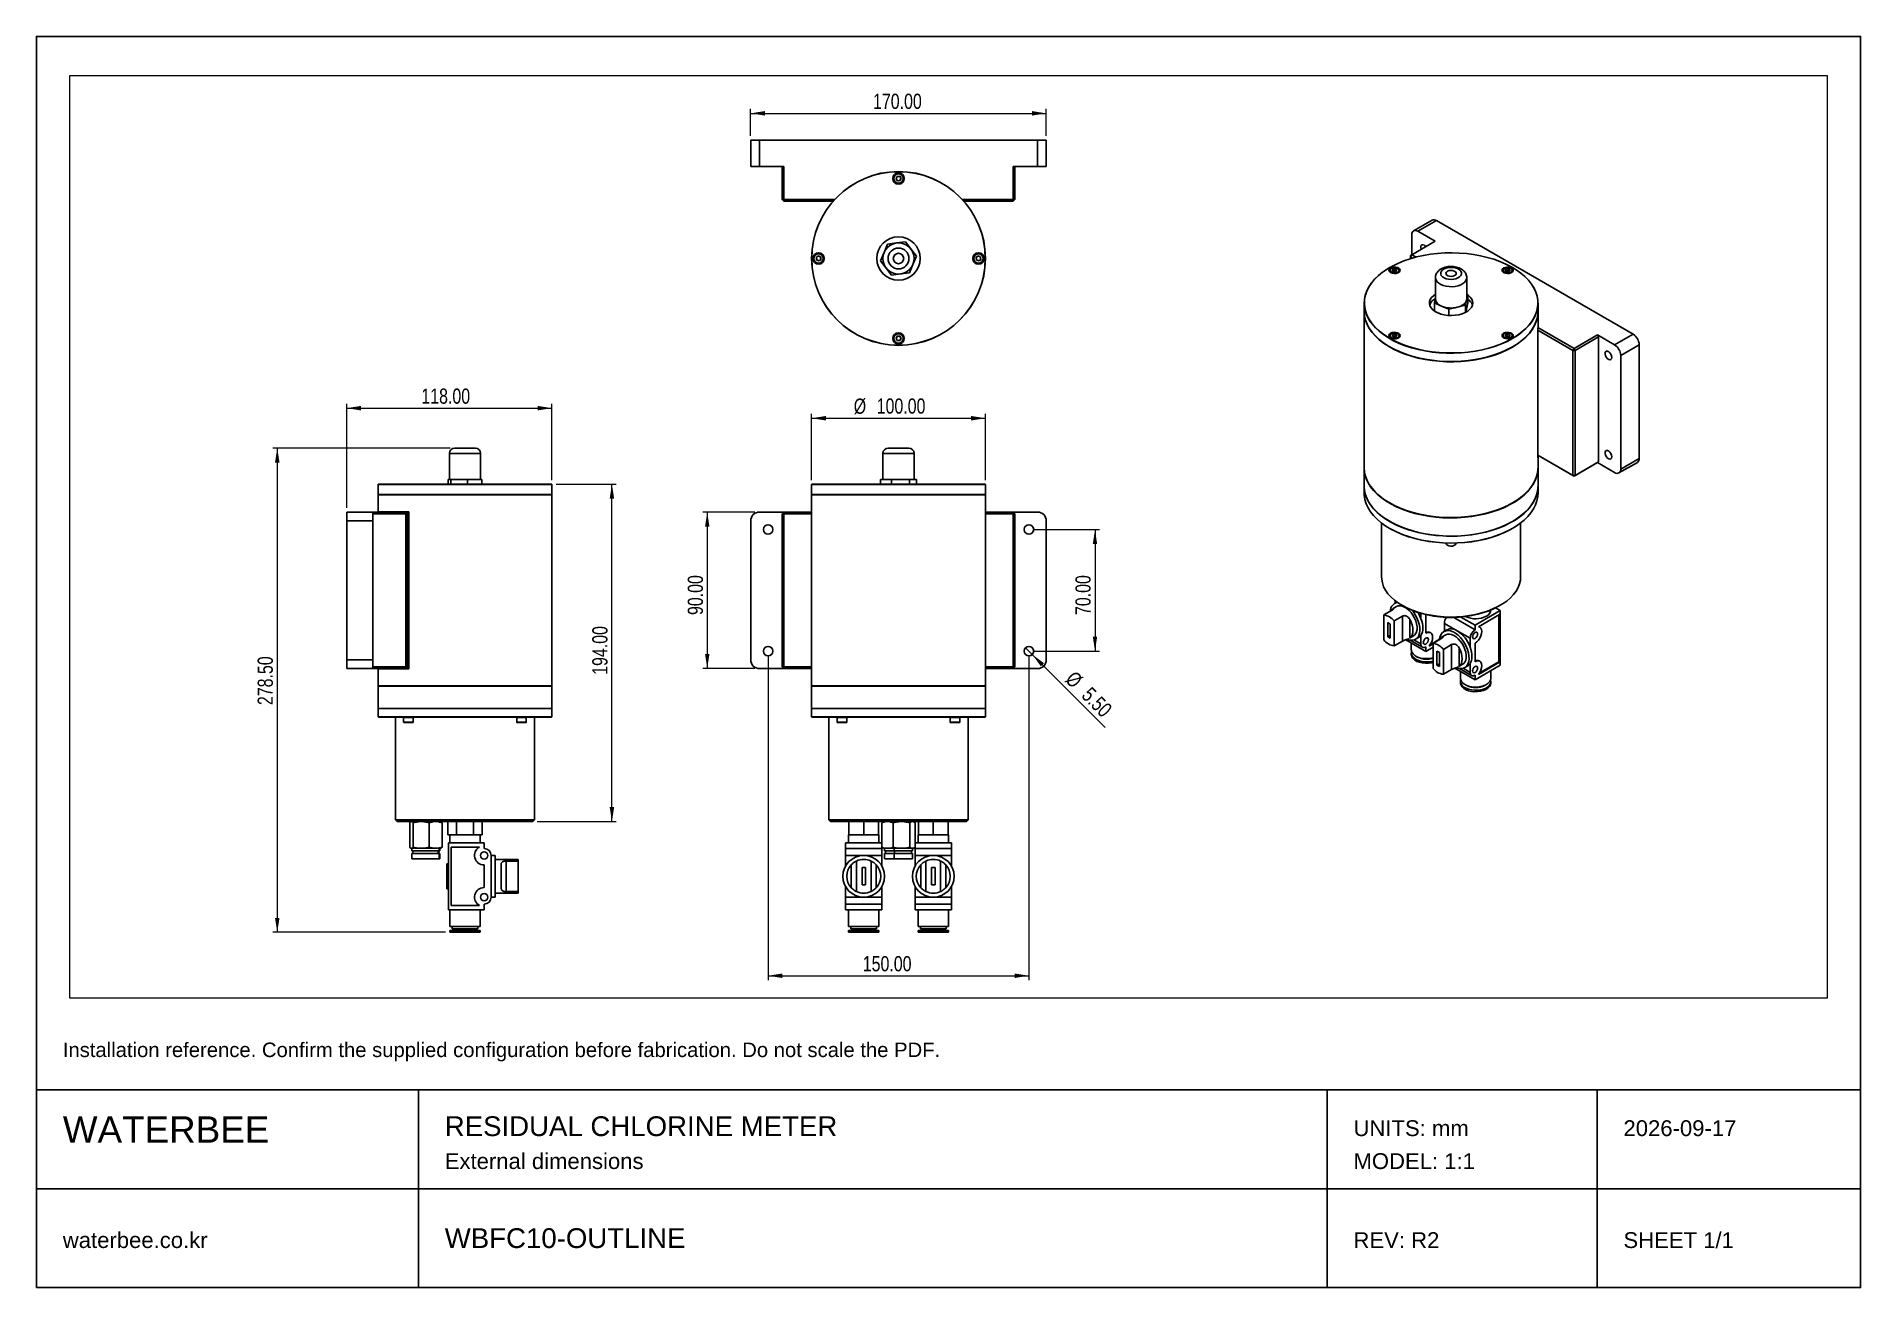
# Paper-space layout 'SHEET-1' of a CAD drawing. Header units: millimetres. Extents: x 10 to 287, y 10 to 200.
# The model-space entities are those that its viewports show. They can reach past a viewport. Long polylines and large blocks are cut down to what shows.
import ezdxf

# ---------------------------------------------------------------- set-up
doc = ezdxf.new("R2010")
doc.units = ezdxf.units.MM
doc.layers.add('VIEWPORTS', color=7, linetype='Continuous')
doc.styles.add('SLDTEXTSTYLE1', font='arial.ttf', dxfattribs={"width": 0.75})
doc.styles.get("Standard").update_dxf_attribs({"font": 'arial.ttf'})
doc.dimstyles.new('SLDDIMSTYLE0', dxfattribs={"dimtxt": 3.5, "dimasz": 3.302, "dimexe": 0, "dimexo": 0.625, "dimgap": 0.875, "dimtad": 1, "dimrnd": 1e-09, "dimzin": 4, "dimtxsty": 'SLDTEXTSTYLE1', "dimsah": 1, "dimcen": 2.5, "dimazin": 1, "dimtfac": 1, "dimtmove": 0, "dimatfit": 3, "dimfrac": 2, "dimtzin": 12, "dimarcsym": 0})
doc.dimstyles.new('SLDDIMSTYLE1', dxfattribs={"dimtxt": 3.5, "dimasz": 3.302, "dimexe": 0, "dimexo": 0.625, "dimgap": 0.875, "dimtad": 1, "dimrnd": 1e-09, "dimzin": 4, "dimtxsty": 'SLDTEXTSTYLE1', "dimblk1": 'NONE', "dimsah": 1, "dimcen": 0, "dimazin": 1, "dimtfac": 1, "dimtmove": 0, "dimatfit": 3, "dimldrblk": 'NONE', "dimfrac": 2, "dimtzin": 12, "dimarcsym": 0})

psp = doc.layouts.new('SHEET-1')

# ---------------------------------------------------------------- texts
for s, height, p in [('Installation reference. Confirm the supplied configuration before fabrication. Do not scale the PDF.', 2.2, (14, 45)), ('RESIDUAL CHLORINE METER', 3, (72, 33)), ('WATERBEE', 4, (14, 32)), ('UNITS: mm', 2.4, (210, 33)), ('2026-09-17', 2.4, (251, 33)), ('External dimensions', 2.4, (72, 28)), ('MODEL: 1:1', 2.4, (210, 28)), ('waterbee.co.kr', 2.4, (14, 16)), ('WBFC10-OUTLINE', 3, (72, 16)), ('REV: R2', 2.4, (210, 16)), ('SHEET 1/1', 2.4, (251, 16))]:
    psp.add_text(s, height=height).set_placement(p)

msp = doc.modelspace()

# ---------------------------------------------------------------- blocks, each defined once
blk = doc.blocks.new('_D')
at = {"color": 7, "linetype": 'Continuous', "lineweight": 0}
for p, q in [((150.5, 448.5), (150.5, 508.3)), ((150.5, 505.8), (268.5, 505.8)), ((268.5, 464.4), (268.5, 508.3))]:
    blk.add_line(p, q, dxfattribs=at)
at = {"color": 7, "linetype": 'Continuous', "lineweight": 18}
for points in [[(150.5, 505.8), (158.7, 504.5), (158.7, 507.1)], [(268.5, 505.8), (260.2, 507.1), (260.2, 504.5)]]:
    blk.add_solid(points, dxfattribs=at)
at = {"color": 7, "linetype": 'Continuous', "lineweight": 18, "insert": (193.4, 517.1), "char_height": 8.75, "attachment_point": 1, "style": 'SLDTEXTSTYLE1'}
blk.add_mtext('118.00', dxfattribs=at)
blk = doc.blocks.new('_D_1')
at = {"color": 7, "linetype": 'Continuous', "lineweight": 0}
for p, q in [((210, 482.8), (108, 482.8)), ((110.5, 482.8), (110.5, 204.3)), ((207.2, 204.3), (108, 204.3))]:
    blk.add_line(p, q, dxfattribs=at)
at = {"color": 7, "linetype": 'Continuous', "lineweight": 18}
for points in [[(110.5, 482.8), (109.2, 474.5), (111.8, 474.5)], [(110.5, 204.3), (111.8, 212.6), (109.2, 212.6)]]:
    blk.add_solid(points, dxfattribs=at)
at = {"color": 7, "linetype": 'Continuous', "lineweight": 18, "insert": (99.2, 335), "char_height": 8.75, "attachment_point": 1, "rotation": 90, "style": 'SLDTEXTSTYLE1'}
blk.add_mtext('278.50', dxfattribs=at)
blk = doc.blocks.new('_D_2')
at = {"color": 7, "linetype": 'Continuous', "lineweight": 0}
for p, q in [((270.9, 462), (305.5, 462)), ((303, 268), (303, 462)), ((260, 268), (305.5, 268))]:
    blk.add_line(p, q, dxfattribs=at)
at = {"color": 7, "linetype": 'Continuous', "lineweight": 18}
for points in [[(303, 462), (301.7, 453.7), (304.3, 453.7)], [(303, 268), (304.3, 276.3), (301.7, 276.3)]]:
    blk.add_solid(points, dxfattribs=at)
at = {"color": 7, "linetype": 'Continuous', "lineweight": 18, "insert": (291.7, 352.4), "char_height": 8.75, "attachment_point": 1, "rotation": 90, "style": 'SLDTEXTSTYLE1'}
blk.add_mtext('194.00', dxfattribs=at)
blk = doc.blocks.new('_D_3')
at = {"color": 7, "linetype": 'Continuous', "lineweight": 0}
for p, q in [((385.3, 446), (355.3, 446)), ((357.8, 446), (357.8, 356)), ((385.3, 356), (355.3, 356))]:
    blk.add_line(p, q, dxfattribs=at)
at = {"color": 7, "linetype": 'Continuous', "lineweight": 18}
for points in [[(357.8, 446), (356.6, 437.7), (359.1, 437.7)], [(357.8, 356), (359.1, 364.3), (356.6, 364.3)]]:
    blk.add_solid(points, dxfattribs=at)
at = {"color": 7, "linetype": 'Continuous', "lineweight": 18, "insert": (346.6, 386.8), "char_height": 8.75, "attachment_point": 1, "rotation": 90, "style": 'SLDTEXTSTYLE1'}
blk.add_mtext('90.00', dxfattribs=at)
blk = doc.blocks.new('_D_4')
at = {"color": 7, "linetype": 'Continuous', "lineweight": 0}
for p, q in [((392.8, 363.5), (392.8, 176.8)), ((542.8, 363.5), (542.8, 176.8)), ((392.8, 179.3), (542.8, 179.3))]:
    blk.add_line(p, q, dxfattribs=at)
at = {"color": 7, "linetype": 'Continuous', "lineweight": 18}
for points in [[(392.8, 179.3), (401.1, 178), (401.1, 180.6)], [(542.8, 179.3), (534.6, 180.6), (534.6, 178)]]:
    blk.add_solid(points, dxfattribs=at)
at = {"color": 7, "linetype": 'Continuous', "lineweight": 18, "insert": (447.3, 190.6), "char_height": 8.75, "attachment_point": 1, "style": 'SLDTEXTSTYLE1'}
blk.add_mtext('150.00', dxfattribs=at)
blk = doc.blocks.new('_D_5')
at = {"color": 7, "linetype": 'Continuous', "lineweight": 0}
for q in [(540.9, 367.9), (586.8, 322.1)]:
    blk.add_line((544.8, 364.1), q, dxfattribs=at)
at = {"color": 7, "linetype": 'Continuous', "lineweight": 18}
blk.add_solid([(544.8, 364.1), (549.7, 357.3), (551.5, 359.1)], dxfattribs=at)
at = {"color": 7, "linetype": 'Continuous', "lineweight": 18, "char_height": 8.75, "attachment_point": 1, "rotation": 315, "style": 'SLDTEXTSTYLE1'}
for s, insert in [('%%c', (569.4, 355.3)), ('5.50', (578.8, 346.1))]:
    blk.add_mtext(s, dxfattribs=dict(at, insert=insert))
blk = doc.blocks.new('_None')
blk = doc.blocks.new('_D_6')
at = {"color": 7, "linetype": 'Continuous', "lineweight": 0}
for p, q in [((545.3, 436), (583.4, 436)), ((580.9, 436), (580.9, 366)), ((545.3, 366), (583.4, 366))]:
    blk.add_line(p, q, dxfattribs=at)
at = {"color": 7, "linetype": 'Continuous', "lineweight": 18}
for points in [[(580.9, 436), (579.6, 427.7), (582.1, 427.7)], [(580.9, 366), (582.1, 374.3), (579.6, 374.3)]]:
    blk.add_solid(points, dxfattribs=at)
at = {"color": 7, "linetype": 'Continuous', "lineweight": 18, "insert": (569.6, 386.8), "char_height": 8.75, "attachment_point": 1, "rotation": 90, "style": 'SLDTEXTSTYLE1'}
blk.add_mtext('70.00', dxfattribs=at)
blk = doc.blocks.new('_D_7')
at = {"color": 7, "linetype": 'Continuous', "lineweight": 0}
for p, q in [((417.8, 464.4), (417.8, 502.5)), ((417.8, 500), (517.8, 500)), ((517.8, 464.4), (517.8, 502.5))]:
    blk.add_line(p, q, dxfattribs=at)
at = {"color": 7, "linetype": 'Continuous', "lineweight": 18}
for points in [[(417.8, 500), (426.1, 498.7), (426.1, 501.3)], [(517.8, 500), (509.6, 501.3), (509.6, 498.7)]]:
    blk.add_solid(points, dxfattribs=at)
at = {"color": 7, "linetype": 'Continuous', "lineweight": 18, "char_height": 8.75, "attachment_point": 1, "style": 'SLDTEXTSTYLE1'}
for s, insert in [('%%c', (442.1, 511.3)), ('100.00', (455.3, 511.4))]:
    blk.add_mtext(s, dxfattribs=dict(at, insert=insert))
blk = doc.blocks.new('_D_8')
at = {"color": 7, "linetype": 'Continuous', "lineweight": 0}
for p, q in [((382.8, 662.4), (382.8, 677.9)), ((382.8, 675.4), (552.8, 675.4)), ((552.8, 662.4), (552.8, 677.9))]:
    blk.add_line(p, q, dxfattribs=at)
at = {"color": 7, "linetype": 'Continuous', "lineweight": 18}
for points in [[(382.8, 675.4), (391.1, 674.1), (391.1, 676.7)], [(552.8, 675.4), (544.6, 676.7), (544.6, 674.1)]]:
    blk.add_solid(points, dxfattribs=at)
at = {"color": 7, "linetype": 'Continuous', "lineweight": 18, "insert": (453.2, 686.7), "char_height": 8.75, "attachment_point": 1, "style": 'SLDTEXTSTYLE1'}
blk.add_mtext('170.00', dxfattribs=at)

# ---------------------------------------------------------------- dimensions: what is measured, and where the dimension line sits
at = {"color": 7, "linetype": 'Continuous', "lineweight": 18}
for base, p1, p2, picture, middle in [((552.849, 675.409), (382.849, 659.905), (552.849, 659.905), '_D_8', (471.014, 675.409)), ((268.481, 505.781), (150.481, 446.002), (268.481, 461.902), '_D', (211.184, 505.781)), ((542.849, 179.302), (392.849, 366.002), (542.849, 366.002), '_D_4', (465.123, 179.302))]:
    dim = msp.add_linear_dim(base=base, p1=p1, p2=p2, dimstyle='SLDDIMSTYLE0', dxfattribs=at)
    dim.commit()
    dim.dimension.update_dxf_attribs({"geometry": picture, "text_midpoint": middle, "dimtype": 160})
dim = msp.add_linear_dim(base=(517.849, 500.001), p1=(417.849, 461.902), p2=(517.849, 461.902), text='%%c<>', dimstyle='SLDDIMSTYLE0', dxfattribs=at)
dim.commit()
dim.dimension.update_dxf_attribs({"geometry": '_D_7', "text_midpoint": (466.513, 500.001), "dimtype": 160})
for base, p1, p2, picture, middle in [((110.481, 204.302), (212.481, 482.802), (209.731, 204.302), '_D_1', (110.481, 352.754)), ((303.002, 462.002), (257.481, 268.002), (268.381, 462.002), '_D_2', (303.002, 370.193)), ((357.849, 356.002), (387.849, 446.002), (387.849, 356.002), '_D_3', (357.849, 401.357)), ((580.863, 366.002), (542.849, 436.002), (542.849, 366.002), '_D_6', (580.863, 401.357))]:
    dim = msp.add_linear_dim(base=base, p1=p1, p2=p2, angle=90, dimstyle='SLDDIMSTYLE0', dxfattribs=at)
    dim.commit()
    dim.dimension.update_dxf_attribs({"geometry": picture, "text_midpoint": middle, "dimtype": 160})
dim = msp.add_diameter_dim_2p(p1=(540.904, 367.947), p2=(544.794, 364.058), dimstyle='SLDDIMSTYLE1', dxfattribs=at)
dim.commit()
dim.dimension.update_dxf_attribs({"geometry": '_D_5', "text_midpoint": (574.504, 334.347), "dimtype": 163})

# ---------------------------------------------------------------- linework, layer by layer
at = {"color": 7, "linetype": 'Continuous', "lineweight": 25}
for p, q in [((382.849, 644.905), (382.849, 659.905)), ((382.849, 659.905), (387.849, 659.905)), ((387.849, 659.905), (387.849, 644.905)), ((547.849, 659.905), (387.849, 659.905)), ((547.849, 644.905), (547.849, 659.905)), ((547.849, 659.905), (552.849, 659.905)), ((552.849, 659.905), (552.849, 644.905)), ((387.849, 644.905), (382.849, 644.905)), ((401.849, 644.905), (387.849, 644.905)), ((400.849, 625.905), (400.849, 644.905)), ((401.849, 644.905), (401.849, 625.905)), ((547.849, 644.905), (533.849, 644.905)), ((533.849, 625.905), (533.849, 644.905)), ((534.849, 644.905), (534.849, 625.905)), ((552.849, 644.905), (547.849, 644.905)), ((466.406, 637.875), (467.101, 639.139)), ((467.154, 636.64), (466.406, 637.875)), ((467.101, 639.139), (468.544, 639.17)), ((468.597, 636.67), (467.154, 636.64)), ((468.544, 639.17), (469.292, 637.935)), ((469.292, 637.935), (468.597, 636.67)), ((400.849, 625.905), (401.849, 625.905)), ((400.849, 625.905), (401.849, 624.905)), ((401.849, 625.905), (431.188, 625.905)), ((401.849, 624.905), (401.849, 625.905)), ((430.286, 624.905), (401.849, 624.905)), ((504.51, 625.905), (533.849, 625.905)), ((533.849, 624.905), (505.412, 624.905)), ((534.849, 625.905), (533.849, 625.905)), ((533.849, 624.905), (533.849, 625.905)), ((533.849, 624.905), (534.849, 625.905)), ((774.717, 613.931), (764.111, 607.808)), ((777.217, 613.683), (766.611, 607.56)), ((890.354, 548.371), (777.217, 613.683)), ((461.493, 600.127), (459.522, 595.319)), ((466.642, 600.824), (461.493, 600.127)), ((471.792, 601.52), (466.642, 600.824)), ((474.969, 597.409), (471.792, 601.52)), ((763.075, 605.519), (763.075, 594.09)), ((776.51, 601.845), (763.075, 594.09)), ((776.51, 601.845), (766.611, 607.56)), ((420.584, 592.6), (421.819, 593.348)), ((420.615, 591.157), (420.584, 592.6)), ((421.879, 590.462), (420.615, 591.157)), ((421.819, 593.348), (423.084, 592.653)), ((423.114, 591.21), (421.879, 590.462)), ((423.084, 592.653), (423.114, 591.21)), ((459.522, 595.319), (457.551, 590.512)), ((457.551, 590.512), (460.729, 586.401)), ((474.205, 583.683), (476.176, 588.491)), ((478.147, 593.298), (474.969, 597.409)), ((476.176, 588.491), (478.147, 593.298)), ((512.584, 592.6), (513.819, 593.348)), ((512.615, 591.157), (512.584, 592.6)), ((513.879, 590.462), (512.615, 591.157)), ((513.819, 593.348), (515.084, 592.653)), ((515.114, 591.21), (513.879, 590.462)), ((515.084, 592.653), (515.114, 591.21)), ((762.368, 592.865), (763.075, 594.09)), ((762.368, 593.681), (763.075, 594.09)), ((762.368, 593.681), (762.368, 592.865)), ((763.592, 592.158), (762.368, 592.865)), ((762.368, 592.865), (762.368, 591.797)), ((763.075, 594.09), (765.519, 592.679)), ((460.729, 586.401), (463.907, 582.29)), ((463.907, 582.29), (469.056, 582.986)), ((469.056, 582.986), (474.205, 583.683)), ((750.412, 586.7), (750.341, 586.659)), ((750.426, 585.03), (750.426, 584.111)), ((751.774, 585.31), (752.773, 585.911)), ((752.177, 584.51), (751.774, 585.31)), ((753.579, 584.311), (752.177, 584.51)), ((752.202, 584.506), (752.273, 584.549)), ((752.273, 584.549), (752.207, 584.506)), ((752.273, 584.549), (752.773, 584.85)), ((752.773, 585.911), (754.174, 585.713)), ((752.773, 584.85), (752.773, 585.911)), ((752.773, 584.85), (753.474, 584.751)), ((753.474, 584.751), (754.149, 584.655)), ((754.577, 584.913), (753.579, 584.311)), ((754.174, 585.713), (754.577, 584.913)), ((754.174, 584.67), (754.174, 585.713)), ((755.926, 584.111), (755.926, 585.03)), ((776.703, 580.868), (776.703, 568.62)), ((776.822, 581.957), (776.707, 580.978)), ((794.703, 568.62), (794.703, 580.868)), ((815.479, 585.03), (815.479, 584.111)), ((816.843, 584.879), (817.188, 585.688)), ((817.885, 584.302), (816.843, 584.879)), ((817.188, 585.688), (818.574, 585.92)), ((817.188, 584.688), (817.188, 585.688)), ((817.273, 584.641), (817.881, 584.743)), ((817.881, 584.743), (818.574, 584.859)), ((819.271, 584.535), (817.885, 584.302)), ((818.574, 585.92), (819.615, 585.344)), ((818.574, 584.859), (818.574, 585.92)), ((818.574, 584.859), (819.094, 584.571)), ((819.179, 584.519), (819.094, 584.571)), ((819.094, 584.571), (819.186, 584.52)), ((819.615, 585.344), (819.271, 584.535)), ((820.979, 584.111), (820.979, 585.03)), ((821.064, 586.659), (820.993, 586.7)), ((776.703, 568.951), (776.116, 566.304)), ((793.97, 564.985), (794.63, 567.96)), ((794.63, 567.96), (795.289, 570.936)), ((794.63, 567.96), (794.703, 568.62)), ((795.289, 570.936), (794.703, 571.194)), ((795.289, 570.936), (795.289, 566.2)), ((735.703, 566.252), (735.703, 561.516)), ((735.703, 561.353), (735.703, 471.697)), ((776.116, 566.304), (776.116, 561.703)), ((776.116, 566.304), (780.249, 564.487)), ((776.805, 561.265), (779.603, 560.035)), ((780.249, 564.487), (784.383, 562.669)), ((784.383, 562.669), (789.176, 563.827)), ((784.383, 562.669), (784.383, 559.158)), ((789.176, 563.827), (793.97, 564.985)), ((793.97, 564.985), (793.97, 560.921)), ((794.138, 561.009), (795.289, 566.2)), ((835.703, 561.516), (835.703, 566.252)), ((835.703, 553.432), (835.703, 561.353)), ((466.406, 545.875), (467.101, 547.139)), ((467.154, 544.64), (466.406, 545.875)), ((467.101, 547.139), (468.544, 547.17)), ((468.544, 547.17), (469.292, 545.935)), ((469.292, 545.935), (468.597, 544.67)), ((750.426, 547.475), (750.426, 546.557)), ((751.79, 547.324), (752.134, 548.133)), ((752.832, 546.747), (751.79, 547.324)), ((752.134, 548.133), (753.52, 548.366)), ((752.134, 547.133), (752.134, 548.133)), ((752.219, 547.086), (752.827, 547.188)), ((752.827, 547.188), (753.52, 547.304)), ((754.218, 546.98), (752.832, 546.747)), ((753.52, 548.366), (754.562, 547.789)), ((753.52, 547.304), (753.52, 548.366)), ((753.52, 547.304), (754.041, 547.016)), ((754.125, 546.964), (754.041, 547.016)), ((754.041, 547.016), (754.132, 546.965)), ((754.562, 547.789), (754.218, 546.98)), ((755.926, 546.557), (755.926, 547.475)), ((815.479, 547.475), (815.479, 546.557)), ((815.589, 547.032), (815.479, 547.475)), ((816.828, 547.755), (817.827, 548.357)), ((817.231, 546.955), (816.828, 547.755)), ((818.632, 546.756), (817.231, 546.955)), ((817.256, 546.951), (817.327, 546.994)), ((817.327, 546.994), (817.26, 546.951)), ((817.327, 546.994), (817.827, 547.295)), ((817.827, 548.357), (819.228, 548.158)), ((817.827, 547.295), (817.827, 548.357)), ((817.827, 547.295), (818.527, 547.196)), ((818.527, 547.196), (819.203, 547.1)), ((819.631, 547.358), (818.632, 546.756)), ((819.228, 548.158), (819.631, 547.358)), ((819.228, 547.115), (819.228, 548.158)), ((820.979, 546.557), (820.979, 547.475)), ((835.528, 551.02), (835.703, 553.432)), ((835.528, 477.205), (835.528, 551.02)), ((855.706, 538.982), (835.528, 550.631)), ((835.656, 552.189), (856.413, 540.207)), ((856.413, 540.207), (869.848, 547.963)), ((870.555, 546.738), (857.12, 538.982)), ((879.748, 542.248), (869.848, 547.963)), ((869.848, 547.963), (870.555, 546.738)), ((870.555, 546.738), (870.555, 474.882)), ((879.748, 542.248), (890.354, 548.371)), ((468.597, 544.67), (467.154, 544.64)), ((750.341, 541.109), (750.412, 541.069)), ((820.993, 541.069), (821.064, 541.109)), ((855.706, 538.982), (856.413, 540.207)), ((855.706, 538.982), (857.12, 538.982)), ((855.706, 467.126), (855.706, 538.982)), ((857.12, 538.982), (856.413, 540.207)), ((857.12, 538.982), (857.12, 467.126)), ((893.89, 542.247), (883.283, 536.124)), ((883.283, 470.801), (883.283, 536.124)), ((893.89, 476.924), (893.89, 542.247)), ((212.481, 482.802), (222.151, 482.802)), ((222.151, 482.802), (224.481, 482.802)), ((461.849, 482.802), (463.102, 482.802)), ((463.102, 482.802), (473.849, 482.802)), ((209.481, 479.802), (209.481, 464.802)), ((227.481, 464.802), (227.481, 479.802)), ((458.849, 479.802), (458.849, 464.802)), ((476.849, 464.802), (476.849, 479.802)), ((835.528, 478.775), (855.706, 467.126)), ((856.413, 466.718), (835.528, 478.775)), ((835.528, 478.121), (835.575, 478.747)), ((835.677, 478.689), (835.528, 477.205)), ((835.703, 471.697), (835.703, 478.674)), ((869.848, 474.474), (856.413, 466.718)), ((857.12, 467.126), (870.555, 474.882)), ((870.555, 474.882), (869.848, 474.474)), ((869.848, 474.474), (879.748, 468.759)), ((882.248, 468.511), (892.854, 474.635)), ((883.283, 470.801), (893.89, 476.924)), ((168.581, 462.002), (168.481, 461.902)), ((168.481, 461.902), (168.481, 456.102)), ((268.481, 461.902), (168.481, 461.902)), ((168.581, 462.002), (268.381, 462.002)), ((208.866, 464.802), (208.866, 462.002)), ((208.866, 464.802), (209.563, 464.802)), ((209.563, 464.802), (210.259, 464.802)), ((210.259, 464.802), (210.259, 462.002)), ((210.259, 464.802), (215.067, 464.802)), ((215.067, 464.802), (219.875, 464.802)), ((219.875, 464.802), (219.875, 462.002)), ((219.875, 464.802), (223.986, 464.802)), ((223.986, 464.802), (228.097, 464.802)), ((228.097, 464.802), (228.097, 462.002)), ((268.481, 461.902), (268.381, 462.002)), ((268.481, 456.102), (268.481, 461.902)), ((417.949, 462.002), (417.849, 461.902)), ((417.849, 461.902), (417.849, 456.102)), ((517.849, 461.902), (417.849, 461.902)), ((417.949, 462.002), (517.749, 462.002)), ((457.551, 464.802), (457.551, 462.002)), ((457.551, 464.802), (460.729, 464.802)), ((460.729, 464.802), (463.907, 464.802)), ((463.907, 464.802), (463.907, 462.002)), ((463.907, 464.802), (469.056, 464.802)), ((469.056, 464.802), (474.205, 464.802)), ((474.205, 464.802), (474.205, 462.002)), ((474.205, 464.802), (476.176, 464.802)), ((476.176, 464.802), (478.147, 464.802)), ((478.147, 464.802), (478.147, 462.002)), ((517.849, 461.902), (517.749, 462.002)), ((517.849, 456.102), (517.849, 461.902)), ((735.703, 471.533), (735.703, 461.082)), ((835.703, 461.082), (835.703, 471.533)), ((855.706, 467.126), (857.12, 467.126)), ((856.413, 466.718), (855.706, 467.126)), ((856.413, 466.718), (857.12, 467.126)), ((168.481, 456.102), (168.581, 456.002)), ((168.481, 456.102), (268.481, 456.102)), ((168.581, 456.002), (168.481, 455.902)), ((168.481, 455.902), (168.481, 446.202)), ((268.481, 455.902), (168.481, 455.902)), ((168.581, 456.002), (268.381, 456.002)), ((268.381, 456.002), (268.481, 456.102)), ((268.481, 455.902), (268.381, 456.002)), ((268.481, 346.102), (268.481, 455.902)), ((417.849, 456.102), (417.949, 456.002)), ((417.849, 456.102), (517.849, 456.102)), ((417.949, 456.002), (417.849, 455.902)), ((417.849, 455.902), (417.849, 346.102)), ((517.849, 455.902), (417.849, 455.902)), ((417.949, 456.002), (517.749, 456.002)), ((517.749, 456.002), (517.849, 456.102)), ((517.849, 455.902), (517.749, 456.002)), ((517.849, 346.102), (517.849, 455.902)), ((735.703, 461), (735.703, 457.081)), ((750.341, 451.29), (750.412, 451.249)), ((820.993, 451.249), (821.064, 451.29)), ((835.703, 457.081), (835.703, 461)), ((150.481, 441.002), (150.481, 446.002)), ((150.481, 446.002), (165.481, 446.002)), ((150.481, 441.002), (150.481, 361.002)), ((165.481, 441.002), (150.481, 441.002)), ((165.481, 446.002), (165.481, 441.002)), ((165.481, 446.002), (184.481, 446.002)), ((184.481, 445.002), (165.481, 445.002)), ((165.481, 441.002), (165.481, 361.002)), ((168.481, 446.202), (168.581, 446.102)), ((168.481, 446.202), (186.205, 446.202)), ((185.481, 446.102), (168.581, 446.102)), ((184.481, 445.002), (184.481, 446.002)), ((185.481, 445.002), (184.481, 446.002)), ((184.481, 357.002), (184.481, 445.002)), ((184.481, 445.002), (185.481, 445.002)), ((185.481, 446.127), (186.205, 446.202)), ((185.481, 445.002), (185.481, 446.127)), ((185.481, 445.002), (185.481, 357.002)), ((186.205, 446.202), (186.205, 355.802)), ((382.849, 441.002), (382.849, 361.002)), ((401.849, 446.002), (387.849, 446.002)), ((400.849, 445.002), (401.849, 446.002)), ((400.849, 445.002), (401.849, 445.002)), ((400.849, 357.002), (400.849, 445.002)), ((401.849, 445.002), (401.849, 446.002)), ((401.849, 446.002), (417.849, 446.002)), ((417.849, 445.002), (401.849, 445.002)), ((401.849, 445.002), (401.849, 357.002)), ((517.849, 446.002), (533.849, 446.002)), ((533.849, 445.002), (517.849, 445.002)), ((533.849, 445.002), (533.849, 446.002)), ((534.849, 445.002), (533.849, 446.002)), ((547.849, 446.002), (533.849, 446.002)), ((533.849, 357.002), (533.849, 445.002)), ((533.849, 445.002), (534.849, 445.002)), ((534.849, 445.002), (534.849, 357.002)), ((552.849, 361.002), (552.849, 441.002)), ((750.341, 440.675), (750.412, 440.634)), ((820.993, 440.634), (821.064, 440.675)), ((745.703, 439.762), (745.703, 408.741)), ((750.341, 436.674), (750.483, 436.592)), ((820.922, 436.592), (821.064, 436.674)), ((825.703, 408.741), (825.703, 439.762)), ((782.953, 428.212), (782.953, 427.994)), ((788.453, 427.994), (788.453, 428.212)), ((751.797, 389.572), (747.024, 386.817)), ((754.382, 391.709), (751.976, 390.32)), ((754.437, 394.339), (753.257, 393.658)), ((753.529, 393.815), (753.529, 395.021)), ((757.414, 392.416), (758.121, 392.008)), ((799.491, 380.941), (813.987, 389.309)), ((811.227, 390.902), (813.987, 389.309)), ((813.284, 392.008), (813.991, 392.416)), ((813.987, 389.309), (813.987, 357.954)), ((747.024, 386.817), (747.024, 372.447)), ((750.701, 381.592), (749.287, 382.409)), ((749.287, 382.409), (749.287, 374.243)), ((750.701, 373.427), (750.701, 381.592)), ((752.963, 383.388), (757.736, 386.143)), ((752.963, 369.019), (752.963, 383.388)), ((757.736, 371.774), (757.736, 386.143)), ((761.979, 373.59), (761.979, 384.327)), ((768.378, 384.702), (768.378, 387.754)), ((771.207, 386.899), (771.357, 386.989)), ((771.207, 386.899), (771.207, 376.284)), ((783.239, 378.309), (781.542, 377.33)), ((781.813, 382.001), (789.238, 377.715)), ((781.813, 377.487), (781.813, 382.001)), ((787.194, 385.427), (799.491, 378.328)), ((789.238, 377.715), (796.663, 373.429)), ((791.339, 385.647), (799.491, 380.941)), ((799.491, 378.328), (799.491, 380.941)), ((813.492, 387.064), (801.39, 380.077)), ((802.241, 379.825), (801.887, 380.029)), ((813.138, 386.86), (813.138, 359.832)), ((813.492, 359.628), (813.492, 387.064)), ((750.701, 375.06), (749.287, 374.243)), ((749.287, 374.243), (750.701, 373.427)), ((757.736, 371.774), (752.963, 369.019)), ((759.639, 372.592), (771.207, 365.914)), ((761.979, 373.59), (761.716, 373.45)), ((761.725, 373.432), (764.131, 374.821)), ((762.195, 372.377), (769.207, 368.329)), ((762.81, 370.761), (762.81, 366.732)), ((765.256, 372.873), (766.953, 373.852)), ((768.378, 370.16), (768.378, 375.215)), ((771.207, 365.914), (771.207, 368.527)), ((775.308, 368.282), (771.207, 365.914)), ((773.106, 368.97), (775.308, 370.241)), ((773.957, 376.556), (773.603, 376.76)), ((779.093, 372.835), (773.632, 369.682)), ((780.081, 373.244), (775.308, 370.489)), ((775.308, 370.489), (775.308, 356.119)), ((782.666, 375.381), (780.26, 373.992)), ((781.248, 367.06), (786.021, 369.815)), ((786.021, 355.446), (786.021, 369.815)), ((790.263, 357.262), (790.263, 367.999)), ((796.663, 368.374), (796.663, 373.429)), ((799.491, 370.571), (799.491, 359.956)), ((150.481, 356.002), (150.481, 361.002)), ((150.481, 361.002), (165.481, 361.002)), ((165.481, 361.002), (165.481, 356.002)), ((165.481, 357.002), (184.481, 357.002)), ((184.481, 357.002), (185.481, 357.002)), ((184.481, 356.002), (185.481, 357.002)), ((184.481, 357.002), (184.481, 356.002)), ((185.481, 355.877), (185.481, 357.002)), ((400.849, 357.002), (401.849, 357.002)), ((400.849, 357.002), (401.849, 356.002)), ((401.849, 357.002), (417.849, 357.002)), ((401.849, 356.002), (401.849, 357.002)), ((517.849, 357.002), (533.849, 357.002)), ((533.849, 357.002), (534.849, 357.002)), ((533.849, 356.002), (534.849, 357.002)), ((533.849, 356.002), (533.849, 357.002)), ((762.81, 364.892), (762.81, 364.075)), ((778.985, 365.264), (777.571, 366.08)), ((777.571, 366.08), (777.571, 357.915)), ((778.985, 358.731), (777.571, 357.915)), ((777.571, 357.915), (778.985, 357.099)), ((778.985, 357.099), (778.985, 365.264)), ((781.248, 352.69), (781.248, 367.06)), ((790.263, 357.262), (790, 357.122)), ((790.01, 357.104), (792.416, 358.493)), ((793.541, 356.544), (795.238, 357.524)), ((796.663, 353.832), (796.663, 358.887)), ((813.987, 357.954), (799.491, 349.586)), ((801.39, 352.642), (813.492, 359.628)), ((802.241, 360.228), (801.887, 360.432)), ((813.138, 359.832), (801.916, 353.354)), ((813.138, 359.832), (813.492, 359.628)), ((165.481, 356.002), (150.481, 356.002)), ((184.481, 356.002), (165.481, 356.002)), ((168.581, 355.902), (168.481, 355.802)), ((168.481, 355.802), (168.481, 346.102)), ((186.205, 355.802), (168.481, 355.802)), ((168.581, 355.902), (185.481, 355.902)), ((185.481, 355.877), (186.205, 355.802)), ((387.849, 356.002), (401.849, 356.002)), ((417.849, 356.002), (401.849, 356.002)), ((533.849, 356.002), (517.849, 356.002)), ((533.849, 356.002), (547.849, 356.002)), ((786.021, 355.446), (781.248, 352.69)), ((787.923, 356.264), (799.491, 349.586)), ((790.48, 356.049), (797.491, 352.001)), ((791.095, 354.433), (791.095, 350.404)), ((791.095, 348.564), (791.095, 347.747)), ((799.491, 349.586), (799.491, 352.199)), ((808.595, 350.404), (808.595, 354.841)), ((808.595, 347.747), (808.595, 348.564)), ((168.481, 346.102), (168.581, 346.002)), ((168.481, 346.102), (268.481, 346.102)), ((168.581, 346.002), (168.481, 345.902)), ((168.481, 345.902), (168.481, 333.102)), ((218.481, 345.902), (168.481, 345.902)), ((168.581, 346.002), (218.481, 346.002)), ((268.381, 346.002), (168.581, 346.002)), ((218.481, 346.002), (268.381, 346.002)), ((268.481, 345.902), (218.481, 345.902)), ((268.381, 346.002), (268.481, 346.102)), ((268.481, 345.902), (268.381, 346.002)), ((268.481, 333.102), (268.481, 345.902)), ((417.849, 346.102), (417.949, 346.002)), ((417.849, 346.102), (517.849, 346.102)), ((417.949, 346.002), (417.849, 345.902)), ((417.849, 345.902), (417.849, 333.102)), ((517.849, 345.902), (417.849, 345.902)), ((417.949, 346.002), (517.749, 346.002)), ((517.749, 346.002), (517.849, 346.102)), ((517.849, 345.902), (517.749, 346.002)), ((517.849, 333.102), (517.849, 345.902)), ((168.481, 333.102), (168.581, 333.002)), ((168.481, 333.102), (268.481, 333.102)), ((168.481, 333.002), (168.481, 328.202)), ((218.481, 333.002), (168.481, 333.002)), ((168.481, 328.202), (168.681, 328.002)), ((168.481, 328.202), (218.481, 328.202)), ((218.481, 328.002), (168.681, 328.002)), ((178.481, 328.002), (178.481, 269.002)), ((183.204, 327.902), (183.204, 325.102)), ((188.704, 325.102), (188.704, 327.902)), ((268.481, 333.002), (218.481, 333.002)), ((218.481, 328.202), (268.481, 328.202)), ((268.281, 328.002), (218.481, 328.002)), ((248.258, 327.902), (248.258, 325.102)), ((253.758, 325.102), (253.758, 327.902)), ((258.481, 269.002), (258.481, 328.002)), ((268.281, 328.002), (268.481, 328.202)), ((268.381, 333.002), (268.481, 333.102)), ((268.481, 328.202), (268.481, 333.002)), ((417.849, 333.102), (417.949, 333.002)), ((417.849, 333.102), (517.849, 333.102)), ((417.849, 333.002), (417.849, 328.202)), ((517.849, 333.002), (417.849, 333.002)), ((417.849, 328.202), (418.049, 328.002)), ((417.849, 328.202), (517.849, 328.202)), ((517.649, 328.002), (418.049, 328.002)), ((427.849, 328.002), (427.849, 269.002)), ((432.572, 327.902), (432.572, 325.102)), ((438.072, 325.102), (438.072, 327.902)), ((497.626, 327.902), (497.626, 325.102)), ((503.126, 325.102), (503.126, 327.902)), ((507.849, 269.002), (507.849, 328.002)), ((517.649, 328.002), (517.849, 328.202)), ((517.749, 333.002), (517.849, 333.102)), ((517.849, 328.202), (517.849, 333.002)), ((188.604, 325.002), (183.304, 325.002)), ((248.36, 325.002), (248.358, 325.002)), ((253.658, 325.002), (248.36, 325.002)), ((437.972, 325.002), (432.672, 325.002)), ((497.727, 325.002), (497.726, 325.002)), ((503.026, 325.002), (497.727, 325.002)), ((178.481, 269.002), (179.481, 268.002)), ((178.481, 269.002), (218.481, 269.002)), ((218.481, 268.002), (179.481, 268.002)), ((186.667, 267.243), (186.667, 253.17)), ((187.481, 268.002), (187.287, 267.89)), ((188.645, 267.243), (188.645, 253.17)), ((197.959, 267.243), (197.959, 253.17)), ((204.676, 267.89), (204.481, 268.002)), ((205.296, 267.243), (205.296, 253.17)), ((209.131, 268.002), (208.666, 267.878)), ((208.666, 267.878), (208.666, 260.427)), ((213.574, 267.878), (213.574, 260.427)), ((218.481, 269.002), (258.481, 269.002)), ((257.481, 268.002), (218.481, 268.002)), ((223.389, 267.878), (223.389, 260.427)), ((228.296, 267.878), (227.831, 268.002)), ((228.296, 267.878), (228.296, 260.427)), ((257.481, 268.002), (258.481, 269.002)), ((427.849, 269.002), (428.849, 268.002)), ((427.849, 269.002), (507.849, 269.002)), ((506.849, 268.002), (428.849, 268.002)), ((439.349, 267.878), (439.349, 260.427)), ((447.849, 267.878), (447.849, 260.427)), ((456.349, 267.878), (456.349, 260.427)), ((458.893, 267.716), (458.235, 267.243)), ((458.235, 267.243), (458.235, 255.702)), ((459.349, 268.002), (458.883, 267.733)), ((464.755, 267.243), (464.755, 253.17)), ((474.369, 267.243), (474.369, 253.17)), ((476.815, 267.733), (476.349, 268.002)), ((477.463, 267.243), (477.463, 255.702)), ((479.349, 267.878), (479.349, 260.427)), ((487.849, 267.878), (487.849, 260.427)), ((496.349, 267.878), (496.349, 260.427)), ((506.849, 268.002), (507.849, 269.002)), ((187.293, 252.684), (187.481, 252.602)), ((187.656, 252.602), (187.481, 252.602)), ((193.302, 252.602), (187.656, 252.602)), ((187.931, 252.602), (187.931, 251.102)), ((201.628, 252.602), (193.302, 252.602)), ((204.481, 252.602), (201.628, 252.602)), ((203.621, 252.602), (203.621, 251.102)), ((204.031, 251.102), (204.031, 252.602)), ((204.481, 252.602), (204.67, 252.684)), ((208.666, 260.427), (209.131, 260.302)), ((208.981, 255.702), (208.981, 217.302)), ((229.481, 255.702), (208.981, 255.702)), ((209.131, 260.302), (209.172, 260.302)), ((210.082, 260.302), (209.172, 260.302)), ((209.731, 260.302), (209.731, 255.702)), ((212.158, 260.302), (210.082, 260.302)), ((210.606, 253.302), (226.796, 253.302)), ((210.606, 219.702), (210.606, 253.302)), ((213.068, 260.302), (212.158, 260.302)), ((213.068, 260.302), (214.586, 260.302)), ((216.405, 260.302), (214.586, 260.302)), ((220.558, 260.302), (216.405, 260.302)), ((222.376, 260.302), (220.558, 260.302)), ((222.376, 260.302), (223.895, 260.302)), ((224.804, 260.302), (223.895, 260.302)), ((226.881, 260.302), (224.804, 260.302)), ((227.79, 260.302), (226.881, 260.302)), ((227.231, 255.702), (227.231, 260.302)), ((227.79, 260.302), (227.831, 260.302)), ((227.831, 260.302), (228.296, 260.427)), ((229.481, 252.502), (229.481, 255.702)), ((437.349, 255.702), (458.349, 255.702)), ((437.349, 252.502), (437.349, 255.702)), ((437.349, 248.502), (437.349, 252.502)), ((437.349, 252.502), (458.349, 252.502)), ((439.099, 260.302), (439.099, 255.702)), ((439.349, 260.302), (439.099, 260.302)), ((439.349, 260.302), (440.226, 260.302)), ((441.801, 260.302), (440.226, 260.302)), ((445.397, 260.302), (441.801, 260.302)), ((446.972, 260.302), (445.397, 260.302)), ((446.972, 260.302), (448.726, 260.302)), ((450.301, 260.302), (448.726, 260.302)), ((453.897, 260.302), (450.301, 260.302)), ((455.472, 260.302), (453.897, 260.302)), ((455.472, 260.302), (456.349, 260.302)), ((456.599, 260.302), (456.349, 260.302)), ((456.599, 255.702), (456.599, 260.302)), ((458.349, 252.502), (458.349, 255.702)), ((458.349, 253.109), (458.893, 252.816)), ((458.349, 248.502), (458.349, 252.502)), ((458.887, 252.802), (459.349, 252.602)), ((461.495, 252.602), (459.349, 252.602)), ((459.799, 252.602), (459.799, 251.102)), ((469.562, 252.602), (461.495, 252.602)), ((465.312, 252.602), (465.312, 251.102)), ((475.916, 252.602), (469.562, 252.602)), ((475.899, 251.102), (475.899, 252.602)), ((476.349, 252.602), (475.916, 252.602)), ((476.349, 252.602), (476.811, 252.802)), ((477.349, 255.702), (498.349, 255.702)), ((477.349, 252.502), (477.349, 255.702)), ((477.349, 248.502), (477.349, 252.502)), ((477.349, 252.502), (498.349, 252.502)), ((479.099, 260.302), (479.099, 255.702)), ((479.349, 260.302), (479.099, 260.302)), ((479.349, 260.302), (480.226, 260.302)), ((481.801, 260.302), (480.226, 260.302)), ((485.397, 260.302), (481.801, 260.302)), ((486.972, 260.302), (485.397, 260.302)), ((486.972, 260.302), (488.726, 260.302)), ((490.301, 260.302), (488.726, 260.302)), ((493.897, 260.302), (490.301, 260.302)), ((495.472, 260.302), (493.897, 260.302)), ((495.472, 260.302), (496.349, 260.302)), ((496.599, 260.302), (496.349, 260.302)), ((496.599, 255.702), (496.599, 260.302)), ((498.349, 252.502), (498.349, 255.702)), ((498.349, 248.502), (498.349, 252.502)), ((203.621, 251.102), (187.931, 251.102)), ((187.931, 249.602), (187.931, 246.602)), ((203.621, 249.602), (187.931, 249.602)), ((203.621, 246.602), (187.931, 246.602)), ((188.431, 251.102), (188.431, 249.602)), ((203.146, 251.102), (203.146, 249.602)), ((203.531, 249.602), (203.531, 251.102)), ((204.031, 251.102), (203.621, 251.102)), ((203.621, 249.602), (203.621, 246.602)), ((204.031, 249.602), (203.621, 249.602)), ((204.031, 246.602), (203.621, 246.602)), ((204.031, 246.602), (204.031, 249.602)), ((208.981, 243.702), (207.981, 243.702)), ((207.981, 243.702), (207.981, 229.302)), ((229.481, 243.002), (229.481, 230.002)), ((235.881, 248.502), (233.481, 248.502)), ((233.481, 242.312), (233.481, 248.502)), ((233.481, 242.312), (233.481, 230.693)), ((235.881, 248.502), (235.881, 224.502)), ((248.981, 246.252), (235.881, 246.252)), ((239.231, 229.928), (239.231, 243.077)), ((242.231, 245.301), (248.981, 245.301)), ((242.231, 227.703), (242.231, 245.301)), ((248.981, 246.252), (248.981, 245.301)), ((248.981, 245.301), (248.981, 227.703)), ((437.349, 248.502), (447.849, 248.502)), ((437.349, 242.312), (437.349, 248.502)), ((440.649, 229.928), (440.649, 243.077)), ((443.649, 245.301), (443.649, 227.703)), ((448.849, 241.502), (446.849, 241.502)), ((446.849, 241.502), (446.849, 231.502)), ((447.849, 248.502), (458.349, 248.502)), ((448.849, 231.502), (448.849, 241.502)), ((452.049, 227.703), (452.049, 245.301)), ((455.049, 229.928), (455.049, 243.077)), ((458.349, 242.312), (458.349, 248.502)), ((465.312, 251.102), (459.799, 251.102)), ((459.799, 249.602), (459.799, 246.602)), ((465.312, 249.602), (459.799, 249.602)), ((465.312, 246.602), (459.799, 246.602)), ((460.299, 251.102), (460.299, 249.602)), ((475.899, 251.102), (465.312, 251.102)), ((475.899, 249.602), (465.312, 249.602)), ((465.312, 249.602), (465.312, 246.602)), ((475.899, 246.602), (465.312, 246.602)), ((465.469, 251.102), (465.469, 249.602)), ((475.399, 249.602), (475.399, 251.102)), ((475.899, 246.602), (475.899, 249.602)), ((477.349, 248.502), (487.849, 248.502)), ((477.349, 242.312), (477.349, 248.502)), ((480.649, 229.928), (480.649, 243.077)), ((483.649, 245.301), (483.649, 227.703)), ((488.849, 241.502), (486.849, 241.502)), ((486.849, 241.502), (486.849, 231.502)), ((487.849, 248.502), (498.349, 248.502)), ((488.849, 231.502), (488.849, 241.502)), ((492.049, 227.703), (492.049, 245.301)), ((495.049, 229.928), (495.049, 243.077)), ((498.349, 242.312), (498.349, 248.502)), ((446.849, 231.502), (448.849, 231.502)), ((486.849, 231.502), (488.849, 231.502)), ((207.981, 229.302), (208.981, 229.302)), ((229.481, 217.302), (229.481, 220.502)), ((233.481, 224.502), (233.481, 230.693)), ((233.481, 224.502), (235.881, 224.502)), ((235.881, 226.752), (248.981, 226.752)), ((248.981, 227.703), (242.231, 227.703)), ((248.981, 227.703), (248.981, 226.752)), ((437.349, 224.502), (437.349, 230.693)), ((437.349, 220.502), (437.349, 224.502)), ((437.349, 224.502), (447.849, 224.502)), ((437.349, 220.502), (458.349, 220.502)), ((437.349, 217.302), (437.349, 220.502)), ((447.849, 224.502), (458.349, 224.502)), ((458.349, 224.502), (458.349, 230.693)), ((458.349, 220.502), (458.349, 224.502)), ((458.349, 217.302), (458.349, 220.502)), ((477.349, 224.502), (477.349, 230.693)), ((477.349, 220.502), (477.349, 224.502)), ((477.349, 224.502), (487.849, 224.502)), ((477.349, 220.502), (498.349, 220.502)), ((477.349, 217.302), (477.349, 220.502)), ((487.849, 224.502), (498.349, 224.502)), ((498.349, 224.502), (498.349, 230.693)), ((498.349, 220.502), (498.349, 224.502)), ((498.349, 217.302), (498.349, 220.502)), ((208.981, 217.302), (229.481, 217.302)), ((209.731, 217.302), (209.731, 207.556)), ((226.796, 219.702), (210.606, 219.702)), ((227.231, 207.556), (227.231, 217.302)), ((437.349, 217.302), (458.349, 217.302)), ((439.099, 217.302), (439.099, 207.556)), ((456.599, 207.556), (456.599, 217.302)), ((477.349, 217.302), (498.349, 217.302)), ((479.099, 217.302), (479.099, 207.556)), ((496.599, 207.556), (496.599, 217.302)), ((209.731, 207.556), (227.231, 207.556)), ((209.731, 205.302), (209.731, 204.302)), ((209.731, 205.302), (227.231, 205.302)), ((209.731, 204.302), (227.231, 204.302)), ((211.131, 207.556), (211.131, 206.268)), ((211.131, 206.268), (225.831, 206.268)), ((212.356, 206.268), (212.356, 205.302)), ((224.606, 205.302), (224.606, 206.268)), ((225.831, 206.268), (225.831, 207.556)), ((227.231, 204.302), (227.231, 205.302)), ((439.099, 207.556), (456.599, 207.556)), ((439.099, 205.302), (439.099, 204.302)), ((439.099, 205.302), (456.599, 205.302)), ((439.099, 204.302), (456.599, 204.302)), ((440.499, 207.556), (440.499, 206.268)), ((440.499, 206.268), (455.199, 206.268)), ((441.724, 206.268), (441.724, 205.302)), ((453.974, 205.302), (453.974, 206.268)), ((455.199, 206.268), (455.199, 207.556)), ((456.599, 204.302), (456.599, 205.302)), ((479.099, 207.556), (496.599, 207.556)), ((479.099, 205.302), (479.099, 204.302)), ((479.099, 205.302), (496.599, 205.302)), ((479.099, 204.302), (496.599, 204.302)), ((480.499, 207.556), (480.499, 206.268)), ((480.499, 206.268), (495.199, 206.268)), ((481.724, 206.268), (481.724, 205.302)), ((493.974, 205.302), (493.974, 206.268)), ((495.199, 206.268), (495.199, 207.556)), ((496.599, 204.302), (496.599, 205.302))]:
    msp.add_line(p, q, dxfattribs=at)
at = {"color": 8, "linetype": 'Continuous', "lineweight": 25}
for p, q in [((223.986, 479.802), (209.481, 479.802)), ((227.481, 479.802), (223.986, 479.802)), ((460.729, 479.802), (458.849, 479.802)), ((476.849, 479.802), (460.729, 479.802)), ((751.797, 389.572), (751.797, 390.205)), ((764.348, 372.487), (768.378, 370.16)), ((780.081, 373.244), (780.081, 373.877)), ((792.632, 356.159), (796.663, 353.832)), ((188.704, 327.902), (183.204, 327.902)), ((248.26, 327.902), (248.258, 327.902)), ((253.758, 327.902), (248.26, 327.902)), ((438.072, 327.902), (432.572, 327.902)), ((497.627, 327.902), (497.626, 327.902)), ((503.126, 327.902), (497.627, 327.902)), ((183.204, 325.102), (188.704, 325.102)), ((248.258, 325.102), (253.758, 325.102)), ((432.572, 325.102), (438.072, 325.102)), ((497.626, 325.102), (503.126, 325.102))]:
    msp.add_line(p, q, dxfattribs=at)
at = {"color": 7, "linetype": 'Continuous', "lineweight": 25, "flags": 128}
for points in [[(771.121, 598.734), (771.013, 598.864), (770.326, 599.486), (769.614, 599.821), (768.974, 599.822), (768.493, 599.49), (768.235, 598.87), (768.235, 598.045), (768.463, 597.2)], [(820.987, 545.964), (823.816, 547.74), (826.377, 549.647), (828.654, 551.67), (830.628, 553.796), (832.288, 556.01), (833.621, 558.297), (834.618, 560.64), (835.272, 563.023), (835.578, 565.429), (835.534, 567.841), (835.141, 570.243), (834.401, 572.618), (833.319, 574.948), (831.903, 577.218), (830.164, 579.412), (828.112, 581.514), (825.763, 583.509), (823.133, 585.384), (820.24, 587.125), (817.106, 588.721), (813.75, 590.159), (810.199, 591.431), (806.475, 592.526), (802.606, 593.437), (798.618, 594.159), (794.539, 594.685), (790.399, 595.013), (786.225, 595.139), (782.048, 595.063), (777.896, 594.786), (773.8, 594.309), (769.786, 593.636), (765.885, 592.771), (762.122, 591.721), (758.525, 590.493), (755.118, 589.096), (751.926, 587.538), (748.971, 585.832), (746.274, 583.99), (743.853, 582.023), (741.725, 579.946), (739.907, 577.774), (738.409, 575.522), (737.243, 573.205), (736.417, 570.84), (735.937, 568.444), (735.805, 566.032), (736.024, 563.623), (736.591, 561.233), (737.503, 558.878), (738.753, 556.576), (740.332, 554.342), (742.229, 552.193), (744.431, 550.142), (746.923, 548.205), (749.687, 546.396), (752.703, 544.726), (755.951, 543.207), (759.407, 541.851), (763.048, 540.667), (766.848, 539.663), (770.78, 538.845), (774.817, 538.221), (778.93, 537.794), (783.091, 537.567), (787.27, 537.541), (791.438, 537.718), (795.566, 538.095), (799.624, 538.671), (803.585, 539.441), (807.421, 540.399), (811.104, 541.539), (814.609, 542.853), (817.911, 544.331), (820.987, 545.964)], [(821.058, 545.842), (817.975, 544.206), (814.667, 542.724), (811.155, 541.407), (807.464, 540.265), (803.621, 539.305), (799.652, 538.534), (795.585, 537.957), (791.449, 537.579), (787.273, 537.402), (783.086, 537.427), (778.917, 537.655), (774.795, 538.083), (770.75, 538.709), (766.81, 539.527), (763.003, 540.534), (759.355, 541.721), (755.891, 543.079), (752.637, 544.601), (749.615, 546.274), (746.845, 548.087), (744.349, 550.028), (742.142, 552.083), (740.241, 554.236), (738.658, 556.475), (737.406, 558.782), (736.493, 561.141), (735.924, 563.536), (735.705, 565.95), (735.837, 568.366), (736.318, 570.768), (737.146, 573.137), (738.314, 575.459), (739.815, 577.716), (741.637, 579.892), (743.769, 581.973), (746.195, 583.943), (748.898, 585.79), (750.341, 586.659)], [(750.878, 586.438), (750.256, 585.935), (749.951, 585.343), (749.995, 584.726), (750.384, 584.151), (751.075, 583.68), (751.994, 583.363), (753.041, 583.237), (754.103, 583.313), (755.064, 583.584), (755.821, 584.021), (756.291, 584.576), (756.423, 585.189), (756.203, 585.793), (755.656, 586.324), (754.839, 586.723), (753.843, 586.947), (752.774, 586.973), (751.748, 586.797), (750.878, 586.438)], [(755.926, 585.03), (755.915, 584.892), (755.644, 584.33), (755.04, 583.862), (754.184, 583.553), (753.191, 583.442), (752.197, 583.546), (751.335, 583.85), (750.721, 584.314), (750.439, 584.874), (750.426, 585.03)], [(755.72, 585.538), (755.281, 586.04), (754.558, 586.416), (753.648, 586.617), (752.674, 586.613), (751.768, 586.407), (751.052, 586.026), (750.623, 585.521), (750.538, 584.961), (750.81, 584.422), (751.402, 583.975), (752.232, 583.682), (753.191, 583.581), (754.147, 583.688), (754.972, 583.987), (755.554, 584.437), (755.816, 584.979), (755.72, 585.538)], [(779.751, 583.758), (779.742, 582.923), (780.079, 582.111), (780.743, 581.369), (781.695, 580.74), (782.88, 580.261), (784.229, 579.96), (785.664, 579.854), (787.101, 579.95), (788.456, 580.241), (789.652, 580.71), (790.618, 581.332), (791.299, 582.069), (791.654, 582.878), (791.663, 583.713), (791.326, 584.525), (790.662, 585.267), (789.71, 585.896), (788.525, 586.374), (787.176, 586.676), (785.741, 586.782), (784.304, 586.686), (782.949, 586.395), (781.753, 585.925), (780.787, 585.304), (780.106, 584.567), (779.751, 583.758)], [(782.727, 583.538), (782.776, 582.937), (783.178, 582.382), (783.885, 581.94), (784.811, 581.664), (785.844, 581.588), (786.861, 581.72), (787.737, 582.045), (788.369, 582.524), (788.678, 583.098), (788.629, 583.699), (788.227, 584.254), (787.52, 584.696), (786.594, 584.971), (785.561, 585.048), (784.545, 584.916), (783.668, 584.591), (783.037, 584.112), (782.727, 583.538)], [(815.931, 586.438), (815.31, 585.935), (815.004, 585.343), (815.049, 584.726), (815.438, 584.151), (816.129, 583.68), (817.048, 583.363), (818.095, 583.237), (819.157, 583.313), (820.118, 583.584), (820.874, 584.021), (821.344, 584.576), (821.477, 585.189), (821.257, 585.793), (820.709, 586.324), (819.893, 586.723), (818.896, 586.947), (817.827, 586.973), (816.802, 586.797), (815.931, 586.438)], [(818.997, 583.505), (817.991, 583.448), (817.018, 583.604), (816.208, 583.953), (815.671, 584.448), (815.479, 585.021), (815.479, 585.03)], [(818.969, 583.642), (819.838, 583.896), (820.49, 584.313), (820.837, 584.839), (820.832, 585.401), (820.475, 585.924), (819.814, 586.337), (818.94, 586.585), (817.97, 586.634), (817.035, 586.477), (816.261, 586.135), (815.753, 585.656), (815.579, 585.103), (815.764, 584.55), (816.281, 584.074), (817.062, 583.738), (818, 583.587), (818.969, 583.642)], [(820.979, 585.03), (820.935, 584.747), (820.576, 584.202), (819.899, 583.768), (818.997, 583.505)], [(821.064, 586.659), (823.208, 585.341), (825.843, 583.462), (828.197, 581.462), (830.253, 579.356), (831.996, 577.158), (833.415, 574.884), (834.498, 572.549), (835.24, 570.17), (835.634, 567.763), (835.678, 565.346), (835.371, 562.935), (834.716, 560.547), (833.717, 558.199), (832.382, 555.908), (830.718, 553.689), (828.74, 551.559), (826.459, 549.532), (823.892, 547.621), (821.058, 545.842)], [(776.703, 571.342), (775.497, 570.501), (774.424, 569.445), (773.675, 568.3), (773.273, 567.098), (773.228, 565.875), (773.542, 564.664), (774.205, 563.502), (775.2, 562.421), (776.497, 561.452), (778.058, 560.624), (779.839, 559.961), (781.789, 559.48), (783.852, 559.197), (785.968, 559.119), (788.076, 559.249), (790.116, 559.582), (792.029, 560.11), (793.76, 560.817), (795.259, 561.682), (796.483, 562.682), (797.397, 563.786), (797.975, 564.964), (798.2, 566.181), (798.065, 567.402), (797.574, 568.593), (796.742, 569.719), (795.592, 570.747), (794.703, 571.342)], [(789.176, 563.827), (790.23, 564.13), (791.207, 564.51), (792.089, 564.96), (792.862, 565.472), (793.513, 566.039), (794.03, 566.649), (794.404, 567.293), (794.63, 567.96)], [(735.703, 561.516), (735.705, 561.214), (735.924, 558.8), (736.493, 556.405), (737.406, 554.046), (738.658, 551.739), (740.241, 549.501), (742.142, 547.347), (744.349, 545.292), (746.845, 543.351), (749.615, 541.538), (752.637, 539.865), (755.891, 538.343), (759.355, 536.985), (763.003, 535.798), (766.81, 534.792), (770.75, 533.973), (774.795, 533.347), (778.917, 532.919), (783.086, 532.691), (787.273, 532.666), (791.449, 532.843), (795.585, 533.221), (799.652, 533.798), (803.621, 534.569), (807.464, 535.529), (811.155, 536.671), (814.667, 537.988), (817.975, 539.47), (821.058, 541.106)], [(821.058, 540.943), (817.975, 539.306), (814.667, 537.825), (811.155, 536.508), (807.464, 535.366), (803.621, 534.406), (799.652, 533.635), (795.585, 533.058), (791.449, 532.68), (787.273, 532.503), (783.086, 532.528), (778.917, 532.756), (774.795, 533.184), (770.75, 533.809), (766.81, 534.628), (763.003, 535.635), (759.355, 536.821), (755.891, 538.18), (752.637, 539.701), (749.615, 541.375), (746.845, 543.188), (744.349, 545.129), (742.142, 547.183), (740.241, 549.337), (738.658, 551.575), (737.406, 553.882), (736.493, 556.241), (735.924, 558.637), (735.705, 561.051), (735.703, 561.353)], [(821.058, 541.106), (823.892, 542.886), (826.459, 544.796), (828.74, 546.823), (830.718, 548.954), (832.382, 551.172), (833.717, 553.463), (834.716, 555.811), (835.371, 558.199), (835.678, 560.61), (835.703, 561.516)], [(835.703, 561.353), (835.678, 560.446), (835.371, 558.035), (834.716, 555.648), (833.717, 553.3), (832.382, 551.009), (830.718, 548.79), (828.74, 546.66), (826.459, 544.632), (823.892, 542.722), (821.058, 540.943)], [(750.878, 548.883), (750.256, 548.38), (749.951, 547.789), (749.995, 547.171), (750.384, 546.596), (751.075, 546.125), (751.994, 545.809), (753.041, 545.682), (754.103, 545.758), (755.064, 546.03), (755.821, 546.466), (756.291, 547.021), (756.423, 547.634), (756.203, 548.238), (755.656, 548.769), (754.839, 549.168), (753.843, 549.393), (752.774, 549.418), (751.748, 549.242), (750.878, 548.883)], [(755.926, 547.475), (755.746, 546.91), (755.218, 546.412), (754.415, 546.058), (753.445, 545.895), (752.438, 545.945), (751.531, 546.202), (750.846, 546.631), (750.475, 547.174), (750.426, 547.475)], [(752.436, 549.025), (751.567, 548.772), (750.915, 548.354), (750.568, 547.829), (750.574, 547.267), (750.931, 546.744), (751.591, 546.33), (752.465, 546.083), (753.435, 546.034), (754.37, 546.191), (755.144, 546.532), (755.652, 547.012), (755.826, 547.565), (755.641, 548.117), (755.124, 548.593), (754.343, 548.93), (753.405, 549.081), (752.436, 549.025)], [(815.931, 548.883), (815.31, 548.38), (815.004, 547.789), (815.049, 547.171), (815.438, 546.596), (816.129, 546.125), (817.048, 545.809), (818.095, 545.682), (819.157, 545.758), (820.118, 546.03), (820.874, 546.466), (821.344, 547.021), (821.477, 547.634), (821.257, 548.238), (820.709, 548.769), (819.893, 549.168), (818.896, 549.393), (817.827, 549.418), (816.802, 549.242), (815.931, 548.883)], [(815.685, 547.129), (816.124, 546.628), (816.847, 546.251), (817.757, 546.051), (818.731, 546.054), (819.637, 546.26), (820.353, 546.641), (820.782, 547.146), (820.867, 547.706), (820.595, 548.246), (820.004, 548.693), (819.173, 548.986), (818.214, 549.086), (817.258, 548.98), (816.433, 548.681), (815.851, 548.231), (815.589, 547.689), (815.685, 547.129)], [(820.979, 547.475), (820.879, 547.049), (820.433, 546.525), (819.69, 546.13), (818.75, 545.916), (817.74, 545.913), (816.795, 546.12), (816.044, 546.511), (815.589, 547.032)], [(750.412, 541.069), (752.703, 539.826), (755.951, 538.308), (759.407, 536.952), (763.048, 535.768), (766.848, 534.763), (770.78, 533.946), (774.817, 533.322), (778.93, 532.894), (783.091, 532.667), (787.27, 532.642), (791.438, 532.819), (795.566, 533.196), (799.624, 533.772), (803.585, 534.541), (807.421, 535.499), (811.104, 536.639), (814.609, 537.953), (817.911, 539.432), (820.987, 541.065)], [(820.987, 541.065), (817.911, 539.432), (814.609, 537.953), (811.104, 536.639), (807.421, 535.499), (803.585, 534.541), (799.624, 533.772), (795.566, 533.196), (791.438, 532.819), (787.27, 532.642), (783.091, 532.667), (778.93, 532.894), (774.817, 533.322), (770.78, 533.946), (766.848, 534.763), (763.048, 535.768), (759.407, 536.952), (755.951, 538.308), (752.703, 539.826), (750.412, 541.069)], [(878.157, 535.001), (878.025, 535.888), (877.649, 536.806), (877.079, 537.633), (876.392, 538.256), (875.68, 538.59), (875.04, 538.592), (874.559, 538.26), (874.301, 537.639), (874.301, 536.814), (874.559, 535.896), (875.04, 535.008), (875.68, 534.271), (876.392, 533.784), (877.079, 533.613), (877.649, 533.781), (878.025, 534.265), (878.157, 535.001)], [(878.157, 477.843), (878.025, 478.73), (877.649, 479.649), (877.079, 480.475), (876.392, 481.098), (875.68, 481.432), (875.04, 481.434), (874.559, 481.102), (874.301, 480.481), (874.301, 479.656), (874.559, 478.738), (875.04, 477.85), (875.68, 477.113), (876.392, 476.626), (877.079, 476.455), (877.649, 476.623), (878.025, 477.108), (878.157, 477.843)], [(735.703, 471.697), (735.705, 471.394), (735.924, 468.98), (736.493, 466.585), (737.406, 464.226), (738.658, 461.919), (740.241, 459.681), (742.142, 457.527), (744.349, 455.473), (746.845, 453.532), (749.615, 451.718), (752.637, 450.045), (755.891, 448.524), (759.355, 447.165), (763.003, 445.978), (766.81, 444.972), (770.75, 444.153), (774.795, 443.528), (778.917, 443.099), (783.086, 442.872), (787.273, 442.847), (791.449, 443.024), (795.585, 443.402), (799.652, 443.978), (803.621, 444.75), (807.464, 445.71), (811.155, 446.852), (814.667, 448.169), (817.975, 449.65), (821.058, 451.287)], [(835.703, 471.533), (835.568, 469.419), (835.087, 467.018), (834.259, 464.648), (833.091, 462.327), (831.59, 460.07), (829.768, 457.894), (827.636, 455.813), (825.21, 453.842), (822.507, 451.996), (819.546, 450.286), (816.348, 448.726), (812.934, 447.326), (809.33, 446.095), (805.56, 445.043), (801.651, 444.177), (797.629, 443.502), (793.524, 443.024), (789.364, 442.747), (785.179, 442.671), (780.997, 442.797), (776.848, 443.125), (772.762, 443.653), (768.766, 444.375), (764.888, 445.289), (761.157, 446.386), (757.598, 447.66), (754.237, 449.102), (751.095, 450.7), (748.197, 452.445), (745.562, 454.324), (743.208, 456.323), (741.152, 458.429), (739.409, 460.627), (737.991, 462.902), (736.907, 465.237), (736.165, 467.616), (735.771, 470.023), (735.703, 471.533)], [(821.058, 451.287), (823.892, 453.066), (826.459, 454.976), (828.74, 457.004), (830.718, 459.134), (832.382, 461.353), (833.717, 463.644), (834.716, 465.991), (835.371, 468.379), (835.678, 470.79), (835.703, 471.697)], [(735.703, 461.082), (735.705, 460.779), (735.924, 458.365), (736.493, 455.97), (737.406, 453.611), (738.658, 451.304), (740.241, 449.066), (742.142, 446.912), (744.349, 444.858), (746.845, 442.917), (749.615, 441.103), (752.637, 439.43), (755.891, 437.909), (759.355, 436.55), (763.003, 435.363), (766.81, 434.357), (770.75, 433.538), (774.795, 432.912), (778.917, 432.484), (783.086, 432.257), (787.273, 432.232), (791.449, 432.409), (795.585, 432.787), (799.652, 433.363), (803.621, 434.134), (807.464, 435.095), (811.155, 436.237), (814.667, 437.554), (817.975, 439.035), (821.058, 440.672)], [(835.703, 461), (835.568, 458.886), (835.087, 456.485), (834.259, 454.115), (833.091, 451.794), (831.59, 449.537), (829.768, 447.36), (827.636, 445.279), (825.21, 443.309), (822.507, 441.462), (819.546, 439.753), (816.348, 438.193), (812.934, 436.792), (809.33, 435.562), (805.56, 434.51), (801.651, 433.643), (797.629, 432.969), (793.524, 432.491), (789.364, 432.213), (785.179, 432.137), (780.997, 432.264), (776.848, 432.592), (772.762, 433.119), (768.766, 433.842), (764.888, 434.756), (761.157, 435.853), (757.598, 437.127), (754.237, 438.568), (751.095, 440.167), (748.197, 441.912), (745.562, 443.79), (743.208, 445.79), (741.152, 447.896), (739.409, 450.094), (737.991, 452.368), (736.907, 454.703), (736.165, 457.083), (735.771, 459.489), (735.703, 461)], [(735.703, 457.081), (735.771, 455.57), (736.165, 453.163), (736.907, 450.784), (737.991, 448.449), (739.409, 446.175), (741.152, 443.977), (743.208, 441.87), (745.562, 439.871), (748.197, 437.992), (751.095, 436.248), (754.237, 434.649), (757.598, 433.207), (761.157, 431.934), (764.888, 430.836), (768.766, 429.923), (772.762, 429.2), (776.848, 428.672), (780.997, 428.344), (785.179, 428.218), (789.364, 428.294), (793.524, 428.572), (797.629, 429.049), (801.651, 429.724), (805.56, 430.59), (809.33, 431.642), (812.934, 432.873), (816.348, 434.273), (819.546, 435.834), (822.507, 437.543), (825.21, 439.389), (827.636, 441.36), (829.768, 443.441), (831.59, 445.617), (833.091, 447.874), (834.259, 450.196), (835.087, 452.565), (835.568, 454.967), (835.703, 457.081)], [(750.412, 451.249), (751.165, 450.824), (754.299, 449.228), (757.655, 447.79), (761.206, 446.518), (764.93, 445.423), (768.8, 444.511), (772.787, 443.79), (776.866, 443.264), (781.007, 442.936), (785.18, 442.81), (789.357, 442.886), (793.509, 443.163), (797.605, 443.64), (801.619, 444.313), (805.52, 445.178), (809.283, 446.228), (812.88, 447.456), (816.287, 448.853), (819.479, 450.411), (820.993, 451.249)], [(820.987, 451.246), (817.911, 449.613), (814.609, 448.134), (811.104, 446.82), (807.421, 445.68), (803.585, 444.722), (799.624, 443.952), (795.566, 443.377), (791.438, 442.999), (787.27, 442.823), (783.091, 442.848), (778.93, 443.075), (774.817, 443.502), (770.78, 444.127), (766.848, 444.944), (763.048, 445.948), (759.407, 447.133), (755.951, 448.489), (752.703, 450.007), (750.412, 451.249)], [(821.058, 440.672), (823.892, 442.451), (826.459, 444.361), (828.74, 446.389), (830.718, 448.519), (832.382, 450.738), (833.717, 453.029), (834.716, 455.376), (835.371, 457.764), (835.678, 460.175), (835.703, 461.082)], [(820.987, 440.631), (817.911, 438.998), (814.609, 437.519), (811.104, 436.205), (807.421, 435.065), (803.585, 434.107), (799.624, 433.337), (795.566, 432.762), (791.438, 432.384), (787.27, 432.208), (783.091, 432.233), (778.93, 432.46), (774.817, 432.887), (770.78, 433.512), (766.848, 434.329), (763.048, 435.333), (759.407, 436.518), (755.951, 437.874), (752.703, 439.392), (750.412, 440.634)], [(820.922, 436.592), (819.411, 435.755), (816.225, 434.201), (812.826, 432.806), (809.236, 431.581), (805.481, 430.533), (801.587, 429.67), (797.582, 428.998), (793.493, 428.522), (789.35, 428.246), (785.181, 428.17), (781.016, 428.296), (776.884, 428.623), (772.813, 429.148), (768.833, 429.868), (764.972, 430.778), (761.256, 431.871), (757.711, 433.14), (754.362, 434.575), (751.234, 436.168), (750.483, 436.592)], [(782.953, 427.994), (783.124, 427.442), (783.644, 426.942), (784.441, 426.583), (785.409, 426.416), (786.417, 426.461), (787.328, 426.714), (788.02, 427.139), (788.398, 427.68), (788.453, 427.994)], [(745.703, 408.741), (745.771, 407.389), (746.166, 405.236), (746.908, 403.114), (747.992, 401.042), (749.406, 399.037), (751.14, 397.118), (753.177, 395.3), (755.5, 393.601), (758.089, 392.035), (760.92, 390.616), (763.969, 389.356), (767.209, 388.266), (770.612, 387.356), (774.147, 386.634), (777.784, 386.107), (781.49, 385.778), (785.234, 385.652), (788.981, 385.728), (792.7, 386.006), (796.357, 386.484), (799.92, 387.158), (803.359, 388.021), (806.642, 389.067), (809.742, 390.285), (812.63, 391.666), (815.281, 393.197), (817.673, 394.864), (819.784, 396.653), (821.595, 398.549), (823.09, 400.534), (824.257, 402.591), (825.086, 404.702), (825.568, 406.849), (825.703, 408.741)], [(750.667, 388.92), (751.029, 389.475), (751.797, 390.205)], [(764.131, 374.821), (764.676, 375.215), (765.385, 376.08), (765.872, 377.203), (766.12, 378.546), (766.12, 380.06), (765.872, 381.689), (765.385, 383.376), (764.676, 385.058), (763.772, 386.676), (762.704, 388.17), (761.512, 389.487), (760.238, 390.579), (758.929, 391.407), (757.631, 391.94), (756.393, 392.16), (755.258, 392.059), (754.382, 391.709)], [(813.284, 392.008), (813.28, 392.005), (810.533, 390.564), (807.562, 389.28), (804.393, 388.165), (801.055, 387.228), (797.578, 386.48), (793.993, 385.925), (790.333, 385.57), (786.631, 385.417), (782.92, 385.468), (779.235, 385.722), (775.609, 386.178), (772.073, 386.83), (768.662, 387.674), (765.404, 388.7), (762.331, 389.901), (759.469, 391.265), (758.121, 392.008)], [(760.636, 372.801), (760.691, 372.78), (762.084, 372.395), (763.395, 372.322), (764.587, 372.564), (765.626, 373.114), (766.482, 373.957), (767.13, 375.067), (767.552, 376.412), (767.734, 377.955), (767.673, 379.651), (767.37, 381.451), (766.833, 383.303), (766.079, 385.153), (765.128, 386.95), (764.008, 388.64), (763.362, 389.471)], [(761.979, 384.327), (762.747, 382.71), (763.316, 381.066), (763.665, 379.45), (763.782, 377.918), (763.665, 376.521), (763.316, 375.308), (762.747, 374.32), (761.979, 373.59)], [(768.378, 375.215), (768.837, 376.069), (769.17, 377.052), (769.371, 378.151), (769.439, 379.346), (769.371, 380.62), (769.17, 381.952), (768.837, 383.32), (768.378, 384.702)], [(788.92, 356.473), (788.975, 356.452), (790.368, 356.066), (791.679, 355.994), (792.872, 356.236), (793.911, 356.786), (794.766, 357.628), (795.414, 358.738), (795.836, 360.084), (796.019, 361.627), (795.958, 363.323), (795.654, 365.123), (795.118, 366.974), (794.363, 368.825), (793.412, 370.622), (792.293, 372.312), (791.036, 373.848), (789.679, 375.185), (788.261, 376.285), (786.821, 377.116), (785.403, 377.654), (784.046, 377.883), (782.789, 377.798), (781.67, 377.401), (780.719, 376.702), (779.964, 375.722), (779.428, 374.49), (779.124, 373.04), (779.103, 372.84)], [(799.491, 370.571), (800.503, 371.31), (801.445, 372.307), (802.252, 373.493), (802.87, 374.788), (803.254, 376.102), (803.38, 377.343), (803.238, 378.428), (802.838, 379.281), (802.207, 379.844), (801.39, 380.077)], [(801.562, 380.177), (801.854, 380.048), (801.887, 380.029)], [(771.207, 370.078), (770.639, 369.881), (770.157, 369.974), (769.835, 370.345), (769.722, 370.936), (769.835, 371.657), (770.157, 372.399), (770.639, 373.049), (771.207, 373.508), (771.775, 373.705), (772.257, 373.612), (772.579, 373.241), (772.692, 372.65), (772.579, 371.929), (772.257, 371.187), (771.775, 370.537), (771.207, 370.078)], [(773.106, 368.97), (773.923, 370.147), (774.554, 371.438), (774.954, 372.753), (775.096, 374.002), (774.97, 375.099), (774.585, 375.968), (773.968, 376.55), (773.161, 376.804), (772.219, 376.713), (771.207, 376.284)], [(778.951, 372.592), (779.313, 373.147), (780.081, 373.877)], [(792.416, 358.493), (792.96, 358.887), (793.669, 359.751), (794.156, 360.875), (794.404, 362.218), (794.404, 363.732), (794.156, 365.361), (793.669, 367.048), (792.96, 368.73), (792.056, 370.347), (790.988, 371.842), (789.796, 373.159), (788.522, 374.251), (787.213, 375.079), (785.916, 375.612), (784.677, 375.832), (783.542, 375.731), (782.666, 375.381)], [(790.263, 367.999), (791.032, 366.382), (791.6, 364.738), (791.949, 363.122), (792.066, 361.59), (791.949, 360.193), (791.6, 358.98), (791.032, 357.992), (790.263, 357.262)], [(796.663, 358.887), (797.121, 359.74), (797.454, 360.724), (797.656, 361.823), (797.723, 363.018), (797.656, 364.292), (797.454, 365.623), (797.121, 366.991), (796.663, 368.374)], [(799.491, 373.347), (798.923, 373.15), (798.441, 373.243), (798.119, 373.614), (798.006, 374.205), (798.119, 374.926), (798.441, 375.668), (798.923, 376.318), (799.491, 376.777), (800.059, 376.974), (800.541, 376.881), (800.863, 376.51), (800.976, 375.919), (800.863, 375.198), (800.541, 374.456), (800.059, 373.806), (799.491, 373.347)], [(762.81, 366.732), (762.836, 366.349), (763.148, 365.343), (763.805, 364.394), (764.779, 363.54), (766.031, 362.818), (767.509, 362.255), (769.153, 361.876), (770.896, 361.696), (772.666, 361.722), (774.39, 361.953), (775.308, 362.168)], [(762.81, 364.075), (762.836, 363.692), (763.148, 362.686), (763.805, 361.737), (764.779, 360.883), (766.031, 360.161), (767.509, 359.598), (769.153, 359.219), (770.896, 359.039), (772.666, 359.065), (774.39, 359.296), (775.308, 359.511)], [(762.957, 365.812), (762.881, 365.53), (762.836, 364.508), (763.148, 363.502), (763.805, 362.553), (764.779, 361.7), (766.031, 360.977), (767.509, 360.415), (769.153, 360.036), (770.896, 359.855), (772.666, 359.881), (774.39, 360.112), (775.308, 360.327)], [(799.491, 353.75), (798.923, 353.553), (798.441, 353.646), (798.119, 354.017), (798.006, 354.608), (798.119, 355.329), (798.441, 356.071), (798.923, 356.721), (799.491, 357.18), (800.059, 357.377), (800.541, 357.284), (800.863, 356.913), (800.976, 356.322), (800.863, 355.601), (800.541, 354.859), (800.059, 354.209), (799.491, 353.75)], [(801.39, 352.642), (802.207, 353.819), (802.838, 355.109), (803.238, 356.424), (803.38, 357.673), (803.254, 358.77), (802.87, 359.64), (802.252, 360.222), (801.445, 360.476), (800.503, 360.385), (799.491, 359.956)], [(791.095, 350.404), (791.12, 350.021), (791.432, 349.015), (792.089, 348.065), (793.063, 347.212), (794.315, 346.489), (795.793, 345.927), (797.438, 345.548), (799.18, 345.368), (800.95, 345.393), (802.675, 345.624), (804.284, 346.051), (805.711, 346.656), (806.897, 347.414), (807.796, 348.295), (808.368, 349.262), (808.592, 350.276), (808.595, 350.404)], [(791.095, 347.747), (791.12, 347.364), (791.432, 346.358), (792.089, 345.408), (793.063, 344.555), (794.315, 343.832), (795.793, 343.27), (797.438, 342.891), (799.18, 342.71), (800.95, 342.736), (802.675, 342.967), (804.284, 343.394), (805.711, 343.999), (806.897, 344.757), (807.796, 345.638), (808.368, 346.605), (808.592, 347.619), (808.595, 347.747)], [(791.241, 349.484), (791.165, 349.202), (791.12, 348.18), (791.432, 347.174), (792.089, 346.225), (793.063, 345.372), (794.315, 344.649), (795.793, 344.086), (797.438, 343.707), (799.18, 343.527), (800.95, 343.553), (802.675, 343.784), (804.284, 344.211), (805.711, 344.816), (806.897, 345.574), (807.796, 346.455), (808.368, 347.422), (808.592, 348.436), (808.457, 349.455), (808.448, 349.484)]]:
    msp.add_lwpolyline(points, dxfattribs=at)
at = {"color": 8, "linetype": 'Continuous', "lineweight": 25, "flags": 128}
msp.add_lwpolyline([(794.703, 580.868), (794.63, 580.209), (794.235, 579.216), (793.513, 578.287), (792.49, 577.457), (791.207, 576.758), (789.712, 576.217), (788.063, 575.855), (786.323, 575.685), (784.56, 575.715), (782.84, 575.942), (781.231, 576.359), (779.793, 576.95), (778.582, 577.691), (777.645, 578.554), (777.018, 579.506), (776.724, 580.51), (776.703, 580.936)], dxfattribs=at)
at = {"color": 7, "linetype": 'Continuous', "lineweight": 25}
for centre, radius in [((467.849, 591.905), 50), ((467.849, 591.905), 49.9), ((467.849, 637.905), 3.25), ((467.849, 637.905), 2.75), ((467.849, 637.905), 2.65), ((467.849, 591.905), 12.5), ((467.849, 591.905), 9), ((421.849, 591.905), 3.25), ((421.849, 591.905), 2.75), ((421.849, 591.905), 2.65), ((467.849, 591.905), 6), ((467.849, 591.905), 3), ((513.849, 591.905), 3.25), ((513.849, 591.905), 2.75), ((513.849, 591.905), 2.65), ((467.849, 545.905), 3.25), ((467.849, 545.905), 2.75), ((467.849, 545.905), 2.65), ((392.849, 436.002), 2.75), ((542.849, 436.002), 2.75), ((392.849, 366.002), 2.75), ((542.849, 366.002), 2.75), ((229.481, 248.502), 2.1), ((447.849, 236.502), 12), ((487.849, 236.502), 12), ((229.481, 224.502), 2.1)]:
    msp.add_circle(centre, radius, dxfattribs=at)
for centre, radius, start, end in [((467.849, 637.905), 1.25, 151.208864, -148.791136), ((467.849, 637.905), 1.25, 91.208864, 151.208864), ((467.849, 637.905), 1.25, -148.791136, -88.791136), ((467.849, 637.905), 1.25, 31.208864, 91.208864), ((467.849, 637.905), 1.25, -88.791136, -28.791136), ((467.849, 637.905), 1.25, -28.791136, 31.208864), ((775.753, 611.639), 2.515, 54.382423, 114.307119), ((765.23, 605.868), 2.184, 50.796715, -170.785963), ((421.849, 591.905), 1.25, 121.208864, -178.791136), ((421.849, 591.905), 1.25, -178.791136, -118.791136), ((421.849, 591.905), 1.25, 61.208864, 121.208864), ((421.849, 591.905), 1.25, -118.791136, -58.791136), ((421.849, 591.905), 1.25, 1.208864, 61.208864), ((421.849, 591.905), 1.25, -58.791136, 1.208864), ((513.849, 591.905), 1.25, 121.208864, -178.791136), ((513.849, 591.905), 1.25, -178.791136, -118.791136), ((513.849, 591.905), 1.25, 61.208864, 121.208864), ((513.849, 591.905), 1.25, -118.791136, -58.791136), ((513.849, 591.905), 1.25, 1.208864, 61.208864), ((513.849, 591.905), 1.25, -58.791136, 1.208864), ((753.171, 582.878), 1.897, 80.817775, 118.234816), ((753.26, 583.091), 1.674, 62.829704, 82.668967), ((818.13, 583.131), 1.631, 98.797947, 117.287976), ((818.229, 582.835), 1.939, 63.50299, 100.366687), ((779.903, 562.738), 6.937, 117.47246, 160.009602), ((781.572, 569.21), 4.905, -173.092817, -105.640737), ((791.617, 562.771), 6.817, 20.057047, 57.407812), ((785.733, 577.96), 14.547, -112.145936, -76.306605), ((467.849, 545.905), 1.25, 151.208864, -148.791136), ((467.849, 545.905), 1.25, 91.208864, 151.208864), ((467.849, 545.905), 1.25, 31.208864, 91.208864), ((467.849, 545.905), 1.25, -28.791136, 31.208864), ((753.076, 545.577), 1.631, 98.797947, 117.287976), ((753.176, 545.281), 1.939, 63.50299, 100.366687), ((818.225, 545.323), 1.897, 80.817775, 118.234816), ((818.314, 545.536), 1.674, 62.829704, 82.668967), ((886.214, 541.898), 7.684, 2.605478, 57.394522), ((467.849, 545.905), 1.25, -148.791136, -88.791136), ((467.849, 545.905), 1.25, -88.791136, -28.791136), ((875.607, 535.775), 7.684, 2.605478, 57.394522), ((212.481, 479.802), 3, 90, 180), ((224.481, 479.802), 3, 0, 90), ((461.849, 479.802), 3, 90, 180), ((473.849, 479.802), 3, 0, 90), ((891.511, 476.621), 2.398, -55.943649, 7.25583), ((881.128, 470.451), 2.184, -129.203285, 9.214037), ((387.849, 441.002), 5, 90, 180), ((547.849, 441.002), 5, 0, 90), ((756.017, 389.135), 5.197, 104.823144, 179.510276), ((749.237, 377.478), 20.459, 20.678415, 31.920507), ((804.238, 390.138), 4.377, -65.802886, -5.517255), ((745.847, 377.919), 8.976, 37.541272, 82.464104), ((787.927, 381.719), 6.12, 142.302884, 177.358482), ((785.722, 372.796), 6.047, 54.443995, 114.245546), ((779.268, 362.169), 18.469, 19.632261, 57.326305), ((799.825, 398.174), 13.536, -115.254892, -62.707009), ((802.804, 373.15), 6.147, 122.605478, 177.394522), ((754.141, 377.917), 8.976, -142.458728, -97.535896), ((764.829, 377.501), 4.222, -59.785321, -32.776582), ((770.103, 369.881), 1.747, 170.785963, -50.796715), ((772.489, 374.385), 2.624, 64.885283, 119.26328), ((774.131, 361.591), 8.976, 37.541272, 82.464104), ((387.849, 361.002), 5, 180, -90), ((547.849, 361.002), 5, -90, 0), ((771.593, 372.863), 11.451, -116.73201, -71.071949), ((771.56, 371.346), 9.998, -107.275095, -72.724905), ((793.113, 361.173), 4.222, -59.785321, -32.776582), ((800.774, 358.057), 2.624, 64.885283, 119.26328), ((782.425, 361.588), 8.976, -142.458728, -97.535896), ((799.845, 356.338), 11.261, -117.031537, -62.968463), ((798.387, 353.552), 1.747, 170.785963, -50.796715), ((799.845, 355.018), 9.998, -107.275095, -72.724905), ((183.304, 327.902), 0.1, 90, 180), ((188.604, 327.902), 0.1, 0, 90), ((248.358, 327.902), 0.1, 90, 180), ((253.658, 327.902), 0.1, 0, 90), ((432.672, 327.902), 0.1, 90, 180), ((437.972, 327.902), 0.1, 0, 90), ((497.726, 327.902), 0.1, 90, 180), ((503.026, 327.902), 0.1, 0, 90), ((183.304, 325.102), 0.1, 180, -90), ((188.604, 325.102), 0.1, -90, 0), ((248.358, 325.102), 0.1, 180, -90), ((253.658, 325.102), 0.1, -90, 0), ((432.672, 325.102), 0.1, 180, -90), ((437.972, 325.102), 0.1, -90, 0), ((497.726, 325.102), 0.1, 180, -90), ((503.026, 325.102), 0.1, -90, 0), ((229.481, 248.502), 5.5, 119.22287, -90), ((229.481, 248.502), 4, 0, 90), ((447.849, 236.502), 9.75, 137.600527, -137.600527), ((447.849, 236.502), 9.75, 64.483613, 115.516387), ((447.849, 236.502), 9.75, -42.399473, 42.399473), ((487.849, 236.502), 9.75, 137.600527, -137.600527), ((487.849, 236.502), 9.75, 64.483613, 115.516387), ((487.849, 236.502), 9.75, -42.399473, 42.399473), ((229.481, 224.502), 5.5, 90, -119.22287), ((229.481, 224.502), 4, -90, 0), ((447.849, 236.502), 9.75, -115.516387, -64.483613), ((487.849, 236.502), 9.75, -115.516387, -64.483613)]:
    msp.add_arc(centre, radius, start, end, dxfattribs=at)
for points, knots in [([(794.677, 580.868), (794.668, 581.204), (794.647, 581.948), (794.257, 583.044), (793.62, 584.102), (792.742, 585.038), (791.638, 585.848), (790.311, 586.512), (788.8, 586.999), (787.17, 587.287), (785.488, 587.365), (783.807, 587.233), (782.175, 586.886), (780.635, 586.319), (779.306, 585.554), (778.235, 584.632), (777.454, 583.617), (777.013, 582.701), (776.868, 582.135), (776.822, 581.957)], [0, 0, 0, 0, 0.04518563, 0.100285631, 0.155281912, 0.212125884, 0.272230522, 0.335791583, 0.401454855, 0.467304872, 0.532984913, 0.598842108, 0.665348074, 0.733106903, 0.802645604, 0.863461216, 0.920885737, 0.975230453, 1, 1, 1, 1]), ([(751.986, 390.303), (752.12, 390.38), (752.456, 390.575), (752.687, 390.518), (752.676, 390.324), (752.527, 390.108), (752.243, 389.849), (751.946, 389.665), (751.797, 389.572)], [0, 0, 0, 0, 0.18094277, 0.45325512, 0.58935684, 0.72615702, 0.86240414, 1, 1, 1, 1]), ([(757.736, 386.143), (757.905, 386.223), (758.243, 386.383), (758.853, 386.455), (759.487, 386.391), (760.318, 386.115), (761.258, 385.46), (761.739, 384.704), (761.979, 384.327)], [0, 0, 0, 0, 0.12513636, 0.25063232, 0.37609219, 0.50127273, 0.75124783, 1, 1, 1, 1]), ([(761.411, 373.287), (761.341, 373.248), (761.017, 373.067), (760.312, 372.831), (759.489, 372.541), (758.855, 372.305), (758.246, 372.049), (757.907, 371.866), (757.736, 371.774)], [0, 0, 0, 0, 0.08500676, 0.389215, 0.54125829, 0.69408185, 0.84628757, 1, 1, 1, 1]), ([(780.27, 373.975), (780.404, 374.052), (780.741, 374.246), (780.971, 374.19), (780.96, 373.996), (780.811, 373.78), (780.527, 373.521), (780.23, 373.337), (780.081, 373.244)], [0, 0, 0, 0, 0.18094277, 0.45325512, 0.58935684, 0.72615702, 0.86240414, 1, 1, 1, 1]), ([(786.021, 369.815), (786.19, 369.895), (786.528, 370.055), (787.137, 370.127), (787.771, 370.063), (788.602, 369.787), (789.542, 369.132), (790.023, 368.376), (790.263, 367.999)], [0, 0, 0, 0, 0.12513636, 0.250632317, 0.376092194, 0.501272727, 0.751247831, 1, 1, 1, 1]), ([(789.696, 356.959), (789.625, 356.92), (789.301, 356.739), (788.596, 356.503), (787.774, 356.213), (787.14, 355.977), (786.53, 355.72), (786.191, 355.538), (786.021, 355.446)], [0, 0, 0, 0, 0.08500676, 0.389215, 0.54125829, 0.69408185, 0.84628757, 1, 1, 1, 1]), ([(186.667, 267.243), (186.833, 267.479), (187.042, 267.777), (187.259, 267.847), (187.303, 267.862)], [0, 0, 0, 0, 0.79484066, 1, 1, 1, 1]), ([(187.656, 268.002), (187.818, 267.965), (188.154, 267.889), (188.478, 267.463), (188.645, 267.243)], [0, 0, 0, 0, 0.48555504, 1, 1, 1, 1]), ([(188.645, 267.243), (189.428, 267.462), (190.956, 267.889), (192.534, 267.965), (193.302, 268.002)], [0, 0, 0, 0, 0.51301835, 1, 1, 1, 1]), ([(193.302, 268.002), (194.074, 267.965), (195.652, 267.888), (197.179, 267.461), (197.959, 267.243)], [0, 0, 0, 0, 0.48904587, 1, 1, 1, 1]), ([(197.959, 267.243), (198.578, 267.463), (199.781, 267.889), (201.024, 267.965), (201.628, 268.002)], [0, 0, 0, 0, 0.51453947, 1, 1, 1, 1]), ([(201.628, 268.002), (202.231, 267.965), (203.474, 267.889), (204.677, 267.463), (205.296, 267.243)], [0, 0, 0, 0, 0.48555504, 1, 1, 1, 1]), ([(205.296, 267.243), (205.13, 267.479), (204.92, 267.777), (204.704, 267.847), (204.66, 267.862)], [0, 0, 0, 0, 0.79484067, 1, 1, 1, 1]), ([(458.235, 267.243), (458.786, 267.463), (459.855, 267.889), (460.959, 267.965), (461.495, 268.002)], [0, 0, 0, 0, 0.51453947, 1, 1, 1, 1]), ([(461.495, 268.002), (462.032, 267.965), (463.136, 267.889), (464.205, 267.463), (464.755, 267.243)], [0, 0, 0, 0, 0.48555504, 1, 1, 1, 1]), ([(464.755, 267.243), (465.566, 267.463), (467.143, 267.889), (468.771, 267.965), (469.562, 268.002)], [0, 0, 0, 0, 0.51453946, 1, 1, 1, 1]), ([(469.562, 268.002), (470.353, 267.965), (471.982, 267.889), (473.558, 267.463), (474.369, 267.243)], [0, 0, 0, 0, 0.48555503, 1, 1, 1, 1]), ([(474.369, 267.243), (474.629, 267.462), (475.136, 267.889), (475.66, 267.965), (475.916, 268.002)], [0, 0, 0, 0, 0.51301835, 1, 1, 1, 1]), ([(475.916, 268.002), (476.172, 267.965), (476.696, 267.888), (477.203, 267.461), (477.463, 267.243)], [0, 0, 0, 0, 0.48904587, 1, 1, 1, 1]), ([(187.656, 252.602), (187.492, 252.63), (187.16, 252.686), (186.833, 253.007), (186.667, 253.17)], [0, 0, 0, 0, 0.49114525, 1, 1, 1, 1]), ([(188.645, 253.17), (188.479, 253.007), (188.152, 252.686), (187.819, 252.63), (187.656, 252.602)], [0, 0, 0, 0, 0.50894703, 1, 1, 1, 1]), ([(193.302, 252.602), (192.527, 252.63), (190.96, 252.687), (189.422, 253.008), (188.645, 253.17)], [0, 0, 0, 0, 0.49443021, 1, 1, 1, 1]), ([(197.959, 253.17), (197.179, 253.007), (195.641, 252.686), (194.074, 252.63), (193.302, 252.602)], [0, 0, 0, 0, 0.50748013, 1, 1, 1, 1]), ([(201.628, 252.602), (201.022, 252.63), (199.787, 252.686), (198.576, 253.007), (197.959, 253.17)], [0, 0, 0, 0, 0.49114523, 1, 1, 1, 1]), ([(205.296, 253.17), (204.679, 253.007), (203.468, 252.686), (202.234, 252.63), (201.628, 252.602)], [0, 0, 0, 0, 0.508947054, 1, 1, 1, 1]), ([(204.66, 252.708), (204.705, 252.719), (204.919, 252.771), (205.13, 252.994), (205.296, 253.17)], [0, 0, 0, 0, 0.211938722, 1, 1, 1, 1]), ([(208.666, 260.427), (208.761, 260.402), (208.929, 260.358), (209.098, 260.319), (209.172, 260.302)], [0, 0, 0, 0, 0.56006314, 1, 1, 1, 1]), ([(213.068, 260.302), (213.162, 260.324), (213.331, 260.363), (213.5, 260.407), (213.574, 260.427)], [0, 0, 0, 0, 0.56011768, 1, 1, 1, 1]), ([(213.574, 260.427), (213.763, 260.402), (214.1, 260.358), (214.438, 260.319), (214.586, 260.302)], [0, 0, 0, 0, 0.56009028, 1, 1, 1, 1]), ([(222.376, 260.302), (222.566, 260.324), (222.903, 260.363), (223.24, 260.407), (223.389, 260.427)], [0, 0, 0, 0, 0.56010821, 1, 1, 1, 1]), ([(223.389, 260.427), (223.483, 260.402), (223.652, 260.358), (223.821, 260.319), (223.895, 260.302)], [0, 0, 0, 0, 0.56006314, 1, 1, 1, 1]), ([(227.79, 260.302), (227.885, 260.324), (228.054, 260.363), (228.222, 260.407), (228.296, 260.427)], [0, 0, 0, 0, 0.56011768, 1, 1, 1, 1]), ([(439.349, 260.427), (439.513, 260.402), (439.804, 260.358), (440.097, 260.319), (440.226, 260.302)], [0, 0, 0, 0, 0.56006314, 1, 1, 1, 1]), ([(439.349, 260.302), (439.349, 260.324), (439.349, 260.363), (439.349, 260.407), (439.349, 260.427)], [0, 0, 0, 0, 0.56010821, 1, 1, 1, 1]), ([(446.972, 260.302), (447.136, 260.324), (447.429, 260.363), (447.721, 260.407), (447.849, 260.427)], [0, 0, 0, 0, 0.56011768, 1, 1, 1, 1]), ([(447.849, 260.427), (448.013, 260.402), (448.304, 260.358), (448.597, 260.319), (448.726, 260.302)], [0, 0, 0, 0, 0.56006314, 1, 1, 1, 1]), ([(455.472, 260.302), (455.636, 260.324), (455.929, 260.363), (456.221, 260.407), (456.349, 260.427)], [0, 0, 0, 0, 0.56011768, 1, 1, 1, 1]), ([(456.349, 260.427), (456.349, 260.402), (456.349, 260.358), (456.349, 260.319), (456.349, 260.302)], [0, 0, 0, 0, 0.56009028, 1, 1, 1, 1]), ([(461.495, 252.602), (460.957, 252.63), (459.86, 252.686), (458.783, 253.007), (458.235, 253.17)], [0, 0, 0, 0, 0.49114523, 1, 1, 1, 1]), ([(464.755, 253.17), (464.207, 253.007), (463.131, 252.686), (462.034, 252.63), (461.495, 252.602)], [0, 0, 0, 0, 0.508947054, 1, 1, 1, 1]), ([(469.562, 252.602), (468.768, 252.63), (467.151, 252.686), (465.563, 253.007), (464.755, 253.17)], [0, 0, 0, 0, 0.49114523, 1, 1, 1, 1]), ([(474.369, 253.17), (473.561, 253.007), (471.974, 252.686), (470.356, 252.63), (469.562, 252.602)], [0, 0, 0, 0, 0.50894705, 1, 1, 1, 1]), ([(475.916, 252.602), (475.658, 252.63), (475.138, 252.687), (474.627, 253.008), (474.369, 253.17)], [0, 0, 0, 0, 0.49443022, 1, 1, 1, 1]), ([(477.349, 253.109), (477.127, 252.971), (476.654, 252.677), (476.172, 252.628), (475.916, 252.602)], [0, 0, 0, 0, 0.468201065, 1, 1, 1, 1]), ([(479.349, 260.427), (479.513, 260.402), (479.804, 260.358), (480.097, 260.319), (480.226, 260.302)], [0, 0, 0, 0, 0.56006314, 1, 1, 1, 1]), ([(479.349, 260.302), (479.349, 260.324), (479.349, 260.363), (479.349, 260.407), (479.349, 260.427)], [0, 0, 0, 0, 0.56010821, 1, 1, 1, 1]), ([(486.972, 260.302), (487.136, 260.324), (487.429, 260.363), (487.721, 260.407), (487.849, 260.427)], [0, 0, 0, 0, 0.56011768, 1, 1, 1, 1]), ([(487.849, 260.427), (488.013, 260.402), (488.304, 260.358), (488.597, 260.319), (488.726, 260.302)], [0, 0, 0, 0, 0.56006314, 1, 1, 1, 1]), ([(495.472, 260.302), (495.636, 260.324), (495.929, 260.363), (496.221, 260.407), (496.349, 260.427)], [0, 0, 0, 0, 0.56011768, 1, 1, 1, 1]), ([(496.349, 260.427), (496.349, 260.402), (496.349, 260.358), (496.349, 260.319), (496.349, 260.302)], [0, 0, 0, 0, 0.56009028, 1, 1, 1, 1]), ([(239.231, 243.077), (239.257, 243.394), (239.308, 244.031), (239.776, 244.637), (240.371, 244.983), (240.924, 245.167), (241.556, 245.28), (242.005, 245.294), (242.231, 245.301)], [0, 0, 0, 0, 0.249113437, 0.49876105, 0.62353494, 0.74894915, 0.873856336, 1, 1, 1, 1]), ([(440.649, 243.077), (440.963, 243.394), (441.593, 244.031), (442.454, 244.637), (443.032, 244.983), (443.374, 245.167), (443.605, 245.28), (443.634, 245.294), (443.649, 245.301)], [0, 0, 0, 0, 0.249113437, 0.49876105, 0.62353494, 0.74894915, 0.873856336, 1, 1, 1, 1]), ([(452.049, 245.301), (452.064, 245.294), (452.093, 245.28), (452.323, 245.167), (452.665, 244.984), (453.244, 244.637), (454.105, 244.03), (454.735, 243.394), (455.049, 243.077)], [0, 0, 0, 0, 0.12513636, 0.25063232, 0.37609219, 0.50127273, 0.75124783, 1, 1, 1, 1]), ([(480.649, 243.077), (480.963, 243.394), (481.593, 244.031), (482.454, 244.637), (483.032, 244.983), (483.374, 245.167), (483.605, 245.28), (483.634, 245.294), (483.649, 245.301)], [0, 0, 0, 0, 0.249113437, 0.49876105, 0.62353494, 0.74894915, 0.873856336, 1, 1, 1, 1]), ([(492.049, 245.301), (492.064, 245.294), (492.093, 245.28), (492.323, 245.167), (492.665, 244.984), (493.244, 244.637), (494.105, 244.03), (494.735, 243.394), (495.049, 243.077)], [0, 0, 0, 0, 0.12513636, 0.250632317, 0.376092194, 0.501272727, 0.751247831, 1, 1, 1, 1]), ([(242.231, 227.703), (242.007, 227.71), (241.558, 227.724), (240.926, 227.837), (240.372, 228.021), (239.776, 228.368), (239.308, 228.974), (239.257, 229.61), (239.231, 229.928)], [0, 0, 0, 0, 0.12513636, 0.25063232, 0.37609219, 0.50127273, 0.75124783, 1, 1, 1, 1]), ([(443.649, 227.703), (443.634, 227.71), (443.605, 227.724), (443.375, 227.837), (443.033, 228.021), (442.454, 228.368), (441.593, 228.974), (440.963, 229.61), (440.649, 229.928)], [0, 0, 0, 0, 0.12513636, 0.25063232, 0.37609219, 0.50127273, 0.75124783, 1, 1, 1, 1]), ([(455.049, 229.928), (454.735, 229.61), (454.105, 228.973), (453.244, 228.368), (452.666, 228.021), (452.324, 227.838), (452.093, 227.724), (452.064, 227.71), (452.049, 227.703)], [0, 0, 0, 0, 0.24911344, 0.49876105, 0.62353494, 0.74894915, 0.87385634, 1, 1, 1, 1]), ([(483.649, 227.703), (483.634, 227.71), (483.605, 227.724), (483.375, 227.837), (483.033, 228.021), (482.454, 228.368), (481.593, 228.974), (480.963, 229.61), (480.649, 229.928)], [0, 0, 0, 0, 0.12513636, 0.25063232, 0.37609219, 0.50127273, 0.75124783, 1, 1, 1, 1]), ([(495.049, 229.928), (494.735, 229.61), (494.105, 228.973), (493.244, 228.368), (492.666, 228.021), (492.324, 227.838), (492.093, 227.724), (492.064, 227.71), (492.049, 227.703)], [0, 0, 0, 0, 0.24911344, 0.49876105, 0.62353494, 0.74894915, 0.87385634, 1, 1, 1, 1])]:
    msp.add_open_spline(points, degree=3, knots=knots, dxfattribs=at)

msp.set_redraw_order([(e.dxf.handle, doc.entitydb.next_handle()) for e in msp.query("TEXT MTEXT ATTDEF DIMENSION ARC_DIMENSION")])  # texts and dimensions are drawn at this point

# ---------------------------------------------------------------- linework, layer by layer
for p, q in [((10, 40), (287, 40)), ((68, 10), (68, 40)), ((206, 10), (206, 40)), ((247, 10), (247, 40)), ((10, 25), (287, 25))]:
    psp.add_line(p, q)
psp.add_lwpolyline([(10, 10), (287, 10), (287, 200), (10, 200)], close=True)

psp.set_redraw_order([(e.dxf.handle, doc.entitydb.next_handle()) for e in psp.query("TEXT MTEXT ATTDEF DIMENSION ARC_DIMENSION")])  # texts and dimensions are drawn at this point

# ---------------------------------------------------------------- viewports
at = {"layer": 'VIEWPORTS'}
psp.add_viewport(center=(148.5, 124), size=(267, 140), view_center_point=(496.603, 431.745), view_height=530.28125, dxfattribs=at)

doc.saveas('drawing.dxf')
